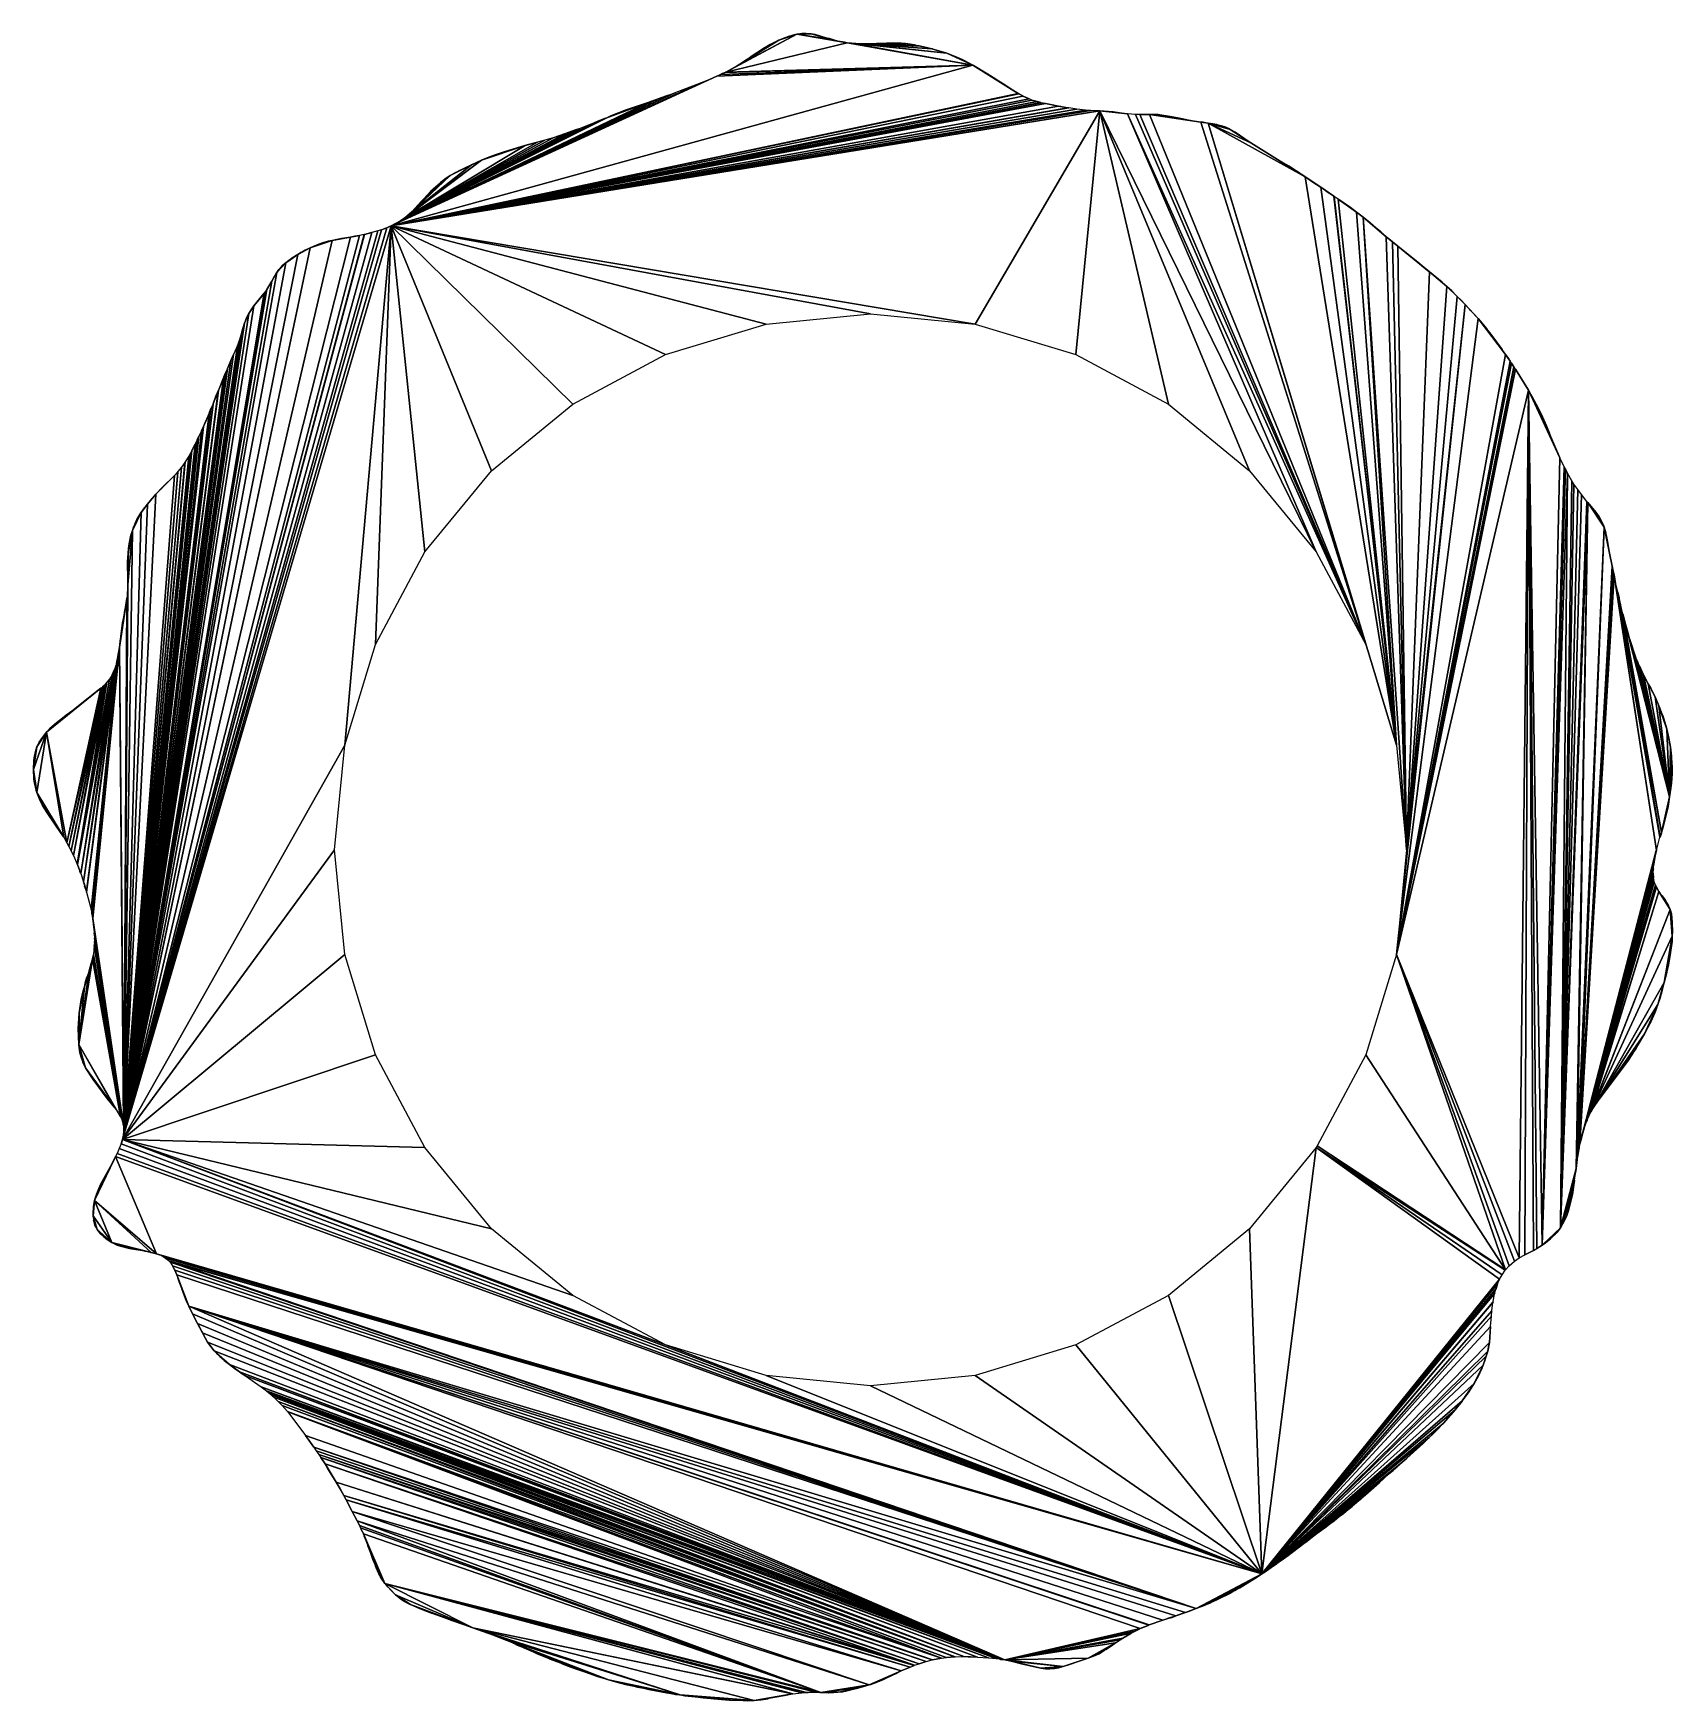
# Model space of a CAD drawing. Extents: x -97 to 93, y -98 to 94.
import ezdxf

# ---------------------------------------------------------------- set-up
doc = ezdxf.new("R2010")
doc.units = 0

msp = doc.modelspace()

# ---------------------------------------------------------------- linework, layer by layer
for points in [[(-8.52, 94.35, 78), (-15.77, 90.5, 78), (-16.75, 89.97, 78)], [(-2.71, 93.35, 78), (-8.52, 94.35, 78), (-16.75, 89.97, 78)], [(11.84, 90.77, 78), (-2.71, 93.35, 78), (-16.75, 89.97, 78)], [(-8.52, 94.35, 78), (-15.56, 90.62, 78), (-15.77, 90.5, 78)], [(-8.52, 94.35, 78), (-10.6, 93.65, 78), (-15.56, 90.62, 78)], [(-10.6, 93.65, 78), (-15.14, 90.88, 78), (-15.56, 90.62, 78)], [(-10.6, 93.65, 78), (-14.18, 91.5, 78), (-15.14, 90.88, 78)], [(-10.6, 93.65, 78), (-12.19, 92.82, 78), (-14.18, 91.5, 78)], [(-12.19, 92.82, 78), (-13.15, 92.18, 78), (-14.18, 91.5, 78)], [(-12.19, 92.82, 78), (-12.28, 92.76, 78), (-13.15, 92.18, 78)], [(-12.28, 92.76, 78), (-12.66, 92.51, 78), (-13.15, 92.18, 78)], [(-10.6, 93.65, 78), (-11.09, 93.43, 78), (-12.19, 92.82, 78)], [(-11.09, 93.43, 78), (-11.62, 93.16, 78), (-12.19, 92.82, 78)], [(-8.52, 94.35, 78), (-9.5, 94.08, 78), (-10.6, 93.65, 78)], [(-9.5, 94.08, 78), (-9.58, 94.05, 78), (-10.6, 93.65, 78)], [(-9.58, 94.05, 78), (-10.05, 93.89, 78), (-10.6, 93.65, 78)], [(-10.05, 93.89, 78), (-10.58, 93.67, 78), (-10.6, 93.65, 78)], [(-9.5, 94.08, 78), (-9.53, 94.07, 78), (-9.58, 94.05, 78)], [(-8.52, 94.35, 78), (-9.01, 94.23, 78), (-9.5, 94.08, 78)], [(-7.63, 94.43, 78), (-8.47, 94.36, 78), (-8.52, 94.35, 78)], [(-6.88, 94.38, 78), (-7.63, 94.43, 78), (-8.52, 94.35, 78)], [(-4.31, 93.69, 78), (-6.88, 94.38, 78), (-8.52, 94.35, 78)], [(-8.47, 94.36, 78), (-8.49, 94.35, 78), (-8.52, 94.35, 78)], [(-3.79, 93.55, 78), (-4.31, 93.69, 78), (-8.52, 94.35, 78)], [(-2.71, 93.35, 78), (-3.79, 93.55, 78), (-8.52, 94.35, 78)], [(-7.63, 94.43, 78), (-7.97, 94.42, 78), (-8.47, 94.36, 78)], [(-6.97, 94.4, 78), (-7.44, 94.44, 78), (-7.63, 94.43, 78)], [(-6.88, 94.38, 78), (-6.97, 94.4, 78), (-7.63, 94.43, 78)], [(-6.88, 94.38, 78), (-6.92, 94.4, 78), (-6.97, 94.4, 78)], [(-5.92, 94.16, 78), (-6.4, 94.29, 78), (-6.88, 94.38, 78)], [(-5.45, 94, 78), (-5.92, 94.16, 78), (-6.88, 94.38, 78)], [(-5.36, 93.98, 78), (-5.45, 94, 78), (-6.88, 94.38, 78)], [(-4.31, 93.69, 78), (-5.36, 93.98, 78), (-6.88, 94.38, 78)], [(-4.82, 93.84, 78), (-4.84, 93.85, 78), (-5.36, 93.98, 78)], [(-4.31, 93.69, 78), (-4.82, 93.84, 78), (-5.36, 93.98, 78)], [(-4.31, 93.69, 78), (-4.77, 93.83, 78), (-4.82, 93.84, 78)], [(-3.27, 93.46, 78), (-3.3, 93.46, 78), (-3.79, 93.55, 78)], [(-3.03, 93.42, 78), (-3.27, 93.46, 78), (-3.79, 93.55, 78)], [(-2.71, 93.35, 78), (-3.03, 93.42, 78), (-3.79, 93.55, 78)], [(-2.2, 93.29, 78), (-2.4, 93.32, 78), (-2.71, 93.35, 78)], [(11.84, 90.77, 78), (-2.2, 93.29, 78), (-2.71, 93.35, 78)], [(8.82, 92.14, 78), (-1.7, 93.25, 78), (-2.2, 93.29, 78)], [(11.84, 90.77, 78), (8.82, 92.14, 78), (-2.2, 93.29, 78)], [(-1.18, 93.22, 78), (-1.2, 93.22, 78), (-1.7, 93.25, 78)], [(7.08, 92.66, 78), (-1.18, 93.22, 78), (-1.7, 93.25, 78)], [(8.82, 92.14, 78), (7.08, 92.66, 78), (-1.7, 93.25, 78)], [(-0.62, 93.21, 78), (-1.09, 93.22, 78), (-1.18, 93.22, 78)], [(5.76, 92.96, 78), (-0.62, 93.21, 78), (-1.18, 93.22, 78)], [(7.08, 92.66, 78), (5.76, 92.96, 78), (-1.18, 93.22, 78)], [(4.01, 93.25, 78), (0.38, 93.23, 78), (-0.62, 93.21, 78)], [(5.32, 93.04, 78), (4.01, 93.25, 78), (-0.62, 93.21, 78)], [(0.38, 93.23, 78), (0.18, 93.23, 78), (-0.62, 93.21, 78)], [(5.76, 92.96, 78), (5.32, 93.04, 78), (-0.62, 93.21, 78)], [(1.83, 93.3, 78), (0.69, 93.25, 78), (0.38, 93.23, 78)], [(4.01, 93.25, 78), (1.83, 93.3, 78), (0.38, 93.23, 78)], [(2.01, 93.31, 78), (1.95, 93.31, 78), (1.83, 93.3, 78)], [(3.42, 93.3, 78), (2.01, 93.31, 78), (1.83, 93.3, 78)], [(4.01, 93.25, 78), (3.42, 93.3, 78), (1.83, 93.3, 78)], [(2.99, 93.32, 78), (2.95, 93.32, 78), (2.01, 93.31, 78)], [(3.42, 93.3, 78), (2.99, 93.32, 78), (2.01, 93.31, 78)], [(4.01, 93.25, 78), (3.52, 93.3, 78), (3.42, 93.3, 78)], [(4.32, 93.22, 78), (4.04, 93.25, 78), (4.01, 93.25, 78)], [(5.08, 93.1, 78), (4.32, 93.22, 78), (4.01, 93.25, 78)], [(5.32, 93.04, 78), (5.08, 93.1, 78), (4.01, 93.25, 78)], [(5.76, 92.96, 78), (5.6, 93, 78), (5.32, 93.04, 78)], [(6.45, 92.82, 78), (6.12, 92.89, 78), (5.76, 92.96, 78)], [(7.08, 92.66, 78), (6.45, 92.82, 78), (5.76, 92.96, 78)], [(7.21, 92.63, 78), (7.17, 92.64, 78), (7.08, 92.66, 78)], [(8.65, 92.2, 78), (7.21, 92.63, 78), (7.08, 92.66, 78)], [(8.82, 92.14, 78), (8.65, 92.2, 78), (7.08, 92.66, 78)], [(11.84, 90.77, 78), (-17.8, 89.48, 78), (-55.46, 72.18, 78)], [(17.08, 87.47, 78), (11.84, 90.77, 78), (-55.46, 72.18, 78)], [(11.84, 90.77, 78), (-17.34, 89.69, 78), (-17.8, 89.48, 78)], [(11.84, 90.77, 78), (-16.84, 89.93, 78), (-17.34, 89.69, 78)], [(11.84, 90.77, 78), (-16.75, 89.97, 78), (-16.84, 89.93, 78)], [(-14.18, 91.5, 78), (-14.25, 91.46, 78), (-15.14, 90.88, 78)], [(-14.18, 91.5, 78), (-14.23, 91.47, 78), (-14.25, 91.46, 78)], [(-13.15, 92.18, 78), (-13.69, 91.83, 78), (-14.18, 91.5, 78)], [(8.82, 92.14, 78), (8.69, 92.18, 78), (8.65, 92.2, 78)], [(10.3, 91.54, 78), (9.78, 91.76, 78), (8.82, 92.14, 78)], [(10.58, 91.4, 78), (10.3, 91.54, 78), (8.82, 92.14, 78)], [(11.84, 90.77, 78), (10.58, 91.4, 78), (8.82, 92.14, 78)], [(11.84, 90.77, 78), (10.81, 91.3, 78), (10.58, 91.4, 78)], [(11.88, 90.74, 78), (11.86, 90.76, 78), (11.84, 90.77, 78)], [(13.55, 89.73, 78), (11.88, 90.74, 78), (11.84, 90.77, 78)], [(14.49, 89.14, 78), (13.55, 89.73, 78), (11.84, 90.77, 78)], [(14.51, 89.12, 78), (14.49, 89.14, 78), (11.84, 90.77, 78)], [(16.09, 88.1, 78), (14.51, 89.12, 78), (11.84, 90.77, 78)], [(16.13, 88.07, 78), (16.09, 88.1, 78), (11.84, 90.77, 78)], [(16.56, 87.79, 78), (16.13, 88.07, 78), (11.84, 90.77, 78)], [(17.08, 87.47, 78), (16.56, 87.79, 78), (11.84, 90.77, 78)], [(-17.8, 89.48, 78), (-18.22, 89.3, 78), (-55.46, 72.18, 78)], [(-18.22, 89.3, 78), (-18.9, 89, 78), (-55.46, 72.18, 78)], [(-18.9, 89, 78), (-20.12, 88.52, 78), (-55.46, 72.18, 78)], [(-18.9, 89, 78), (-19.98, 88.58, 78), (-20.12, 88.52, 78)], [(-17.34, 89.69, 78), (-17.46, 89.64, 78), (-17.8, 89.48, 78)], [(-16.84, 89.93, 78), (-17.13, 89.8, 78), (-17.34, 89.69, 78)], [(-16.75, 89.97, 78), (-16.79, 89.95, 78), (-16.84, 89.93, 78)], [(14.49, 89.14, 78), (13.57, 89.72, 78), (13.55, 89.73, 78)], [(16.09, 88.1, 78), (15.52, 88.48, 78), (14.51, 89.12, 78)], [(-20.12, 88.52, 78), (-22.55, 87.58, 78), (-55.46, 72.18, 78)], [(-22.55, 87.58, 78), (-23.1, 87.37, 78), (-55.46, 72.18, 78)], [(17.13, 87.44, 78), (17.08, 87.47, 78), (-55.46, 72.18, 78)], [(17.61, 87.17, 78), (17.13, 87.44, 78), (-55.46, 72.18, 78)], [(-23.1, 87.37, 78), (-24.56, 86.85, 78), (-55.46, 72.18, 78)], [(18.33, 86.85, 78), (17.61, 87.17, 78), (-55.46, 72.18, 78)], [(-24.56, 86.85, 78), (-25.75, 86.45, 78), (-55.46, 72.18, 78)], [(18.65, 86.73, 78), (18.33, 86.85, 78), (-55.46, 72.18, 78)], [(-24.56, 86.85, 78), (-25.19, 86.64, 78), (-25.75, 86.45, 78)], [(-24.56, 86.85, 78), (-24.76, 86.79, 78), (-25.19, 86.64, 78)], [(-23.1, 87.37, 78), (-23.62, 87.2, 78), (-24.56, 86.85, 78)], [(-23.62, 87.2, 78), (-24.12, 87.02, 78), (-24.56, 86.85, 78)], [(-22.55, 87.58, 78), (-22.58, 87.57, 78), (-23.1, 87.37, 78)], [(17.08, 87.47, 78), (16.91, 87.59, 78), (16.56, 87.79, 78)], [(17.91, 87.04, 78), (17.85, 87.07, 78), (17.61, 87.17, 78)], [(18.33, 86.85, 78), (17.91, 87.04, 78), (17.61, 87.17, 78)], [(19.25, 86.56, 78), (18.65, 86.73, 78), (-55.46, 72.18, 78)], [(19.69, 86.43, 78), (19.25, 86.56, 78), (-55.46, 72.18, 78)], [(-25.75, 86.45, 78), (-54.95, 72.43, 78), (-55.46, 72.18, 78)], [(19.72, 86.42, 78), (19.69, 86.43, 78), (-55.46, 72.18, 78)], [(20.22, 86.31, 78), (19.72, 86.42, 78), (-55.46, 72.18, 78)], [(21.74, 86.03, 78), (20.22, 86.31, 78), (-55.46, 72.18, 78)], [(22.81, 85.83, 78), (21.74, 86.03, 78), (-55.46, 72.18, 78)], [(22.91, 85.81, 78), (22.81, 85.83, 78), (-55.46, 72.18, 78)], [(23.87, 85.67, 78), (22.91, 85.81, 78), (-55.46, 72.18, 78)], [(24.87, 85.55, 78), (23.87, 85.67, 78), (-55.46, 72.18, 78)], [(25.41, 85.51, 78), (24.87, 85.55, 78), (-55.46, 72.18, 78)], [(25.43, 85.51, 78), (25.41, 85.51, 78), (-55.46, 72.18, 78)], [(26.46, 85.47, 78), (25.43, 85.51, 78), (-55.46, 72.18, 78)], [(26.52, 85.46, 78), (26.46, 85.47, 78), (-55.46, 72.18, 78)], [(26.52, 85.46, 78), (-55.46, 72.18, 78), (12.1, 60.81, 78)], [(-25.75, 86.45, 78), (-30.53, 84.68, 78), (-54.95, 72.43, 78)], [(-25.75, 86.45, 78), (-28.26, 85.59, 78), (-30.53, 84.68, 78)], [(-28.26, 85.59, 78), (-29.86, 84.97, 78), (-30.53, 84.68, 78)], [(-29.86, 84.97, 78), (-30.13, 84.86, 78), (-30.53, 84.68, 78)], [(-25.19, 86.64, 78), (-25.35, 86.59, 78), (-25.75, 86.45, 78)], [(-25.35, 86.59, 78), (-25.41, 86.57, 78), (-25.75, 86.45, 78)], [(26.52, 85.46, 78), (12.1, 60.81, 78), (23.73, 57.28, 78)], [(19.25, 86.56, 78), (19.2, 86.57, 78), (18.65, 86.73, 78)], [(19.69, 86.43, 78), (19.27, 86.55, 78), (19.25, 86.56, 78)], [(21.74, 86.03, 78), (20.98, 86.18, 78), (20.22, 86.31, 78)], [(22.36, 85.92, 78), (22.02, 85.98, 78), (21.74, 86.03, 78)], [(22.81, 85.83, 78), (22.36, 85.92, 78), (21.74, 86.03, 78)], [(26.52, 85.46, 78), (23.73, 57.28, 78), (34.45, 51.55, 78)], [(25.41, 85.51, 78), (25.41, 85.51, 78), (24.87, 85.55, 78)], [(26.52, 85.46, 78), (26.48, 85.47, 78), (26.46, 85.47, 78)], [(27.48, 85.41, 78), (27, 85.45, 78), (26.52, 85.46, 78)], [(27.52, 85.4, 78), (27.48, 85.41, 78), (26.52, 85.46, 78)], [(28, 85.35, 78), (27.52, 85.4, 78), (26.52, 85.46, 78)], [(28.52, 85.28, 78), (28, 85.35, 78), (26.52, 85.46, 78)], [(29.04, 85.21, 78), (28.52, 85.28, 78), (26.52, 85.46, 78)], [(29.73, 85.13, 78), (29.04, 85.21, 78), (26.52, 85.46, 78)], [(26.52, 85.46, 78), (34.45, 51.55, 78), (43.84, 43.84, 78)], [(26.52, 85.46, 78), (43.84, 43.84, 78), (51.55, 34.45, 78)], [(29.73, 85.13, 78), (26.52, 85.46, 78), (51.55, 34.45, 78)], [(28.52, 85.28, 78), (28.04, 85.35, 78), (28, 85.35, 78)], [(29.04, 85.21, 78), (28.57, 85.28, 78), (28.52, 85.28, 78)], [(29.73, 85.13, 78), (51.55, 34.45, 78), (57.28, 23.73, 78)], [(30.65, 85.07, 78), (29.73, 85.13, 78), (57.28, 23.73, 78)], [(31.13, 85.04, 78), (30.65, 85.07, 78), (57.28, 23.73, 78)], [(31.65, 85.04, 78), (31.61, 85.05, 78), (31.13, 85.04, 78)], [(32.26, 85.04, 78), (31.65, 85.04, 78), (31.13, 85.04, 78)], [(32.26, 85.04, 78), (31.13, 85.04, 78), (57.28, 23.73, 78)], [(31.7, 85.05, 78), (31.68, 85.05, 78), (31.65, 85.04, 78)], [(32.26, 85.04, 78), (31.7, 85.05, 78), (31.65, 85.04, 78)], [(32.26, 85.04, 78), (31.79, 85.05, 78), (31.7, 85.05, 78)], [(33.22, 85.04, 78), (32.74, 85.05, 78), (32.26, 85.04, 78)], [(34.87, 84.77, 78), (33.22, 85.04, 78), (32.26, 85.04, 78)], [(36.75, 84.41, 78), (34.87, 84.77, 78), (32.26, 85.04, 78)], [(37.44, 84.3, 78), (36.75, 84.41, 78), (32.26, 85.04, 78)], [(38.2, 84.18, 78), (37.44, 84.3, 78), (32.26, 85.04, 78)], [(38.2, 84.18, 78), (32.26, 85.04, 78), (57.28, 23.73, 78)], [(34.31, 84.88, 78), (33.26, 85.04, 78), (33.22, 85.04, 78)], [(34.87, 84.77, 78), (34.31, 84.88, 78), (33.22, 85.04, 78)], [(34.87, 84.77, 78), (34.78, 84.79, 78), (34.31, 84.88, 78)], [(-30.53, 84.68, 78), (-31.54, 84.27, 78), (-54.95, 72.43, 78)], [(-31.54, 84.27, 78), (-31.97, 84.09, 78), (-54.95, 72.43, 78)], [(-31.97, 84.09, 78), (-33.6, 83.45, 78), (-54.95, 72.43, 78)], [(-33.6, 83.45, 78), (-34.12, 83.27, 78), (-54.95, 72.43, 78)], [(-34.12, 83.27, 78), (-35.28, 82.86, 78), (-54.95, 72.43, 78)], [(-33.6, 83.45, 78), (-34.01, 83.31, 78), (-34.12, 83.27, 78)], [(-30.53, 84.68, 78), (-30.8, 84.58, 78), (-31.54, 84.27, 78)], [(-30.8, 84.58, 78), (-30.86, 84.56, 78), (-31.54, 84.27, 78)], [(35.87, 84.58, 78), (35.83, 84.59, 78), (34.87, 84.77, 78)], [(36.75, 84.41, 78), (35.87, 84.58, 78), (34.87, 84.77, 78)], [(36.75, 84.41, 78), (35.94, 84.57, 78), (35.87, 84.58, 78)], [(38.2, 84.18, 78), (37.94, 84.22, 78), (37.44, 84.3, 78)], [(38.79, 84.09, 78), (38.48, 84.15, 78), (38.2, 84.18, 78)], [(39.04, 84.05, 78), (38.79, 84.09, 78), (38.2, 84.18, 78)], [(39.04, 84.05, 78), (38.2, 84.18, 78), (57.28, 23.73, 78)], [(39.58, 83.98, 78), (39.53, 83.99, 78), (39.04, 84.05, 78)], [(40.24, 83.83, 78), (39.58, 83.98, 78), (39.04, 84.05, 78)], [(39.04, 84.05, 78), (57.28, 23.73, 78), (60.81, 12.1, 78)], [(41.6, 83.33, 78), (40.24, 83.83, 78), (39.04, 84.05, 78)], [(43.96, 81.79, 78), (41.6, 83.33, 78), (39.04, 84.05, 78)], [(50.27, 77.85, 78), (43.96, 81.79, 78), (39.04, 84.05, 78)], [(50.27, 77.85, 78), (39.04, 84.05, 78), (60.81, 12.1, 78)], [(40.24, 83.83, 78), (40.05, 83.88, 78), (39.58, 83.98, 78)], [(41.09, 83.57, 78), (40.57, 83.75, 78), (40.24, 83.83, 78)], [(41.6, 83.33, 78), (41.09, 83.57, 78), (40.24, 83.83, 78)], [(41.6, 83.33, 78), (41.41, 83.42, 78), (41.09, 83.57, 78)], [(42.66, 82.67, 78), (42.15, 83, 78), (41.6, 83.33, 78)], [(43.18, 82.31, 78), (42.66, 82.67, 78), (41.6, 83.33, 78)], [(43.96, 81.79, 78), (43.18, 82.31, 78), (41.6, 83.33, 78)], [(-35.28, 82.86, 78), (-54.41, 72.73, 78), (-54.95, 72.43, 78)], [(-35.28, 82.86, 78), (-36.72, 82.37, 78), (-54.41, 72.73, 78)], [(-36.72, 82.37, 78), (-54.4, 72.74, 78), (-54.41, 72.73, 78)], [(-36.72, 82.37, 78), (-37.7, 82.07, 78), (-54.4, 72.74, 78)], [(-37.7, 82.07, 78), (-53.99, 73.02, 78), (-54.4, 72.74, 78)], [(-37.7, 82.07, 78), (-38.55, 81.84, 78), (-53.99, 73.02, 78)], [(-38.55, 81.84, 78), (-53.89, 73.09, 78), (-53.99, 73.02, 78)], [(-38.55, 81.84, 78), (-39.97, 81.46, 78), (-53.89, 73.09, 78)], [(-39.97, 81.46, 78), (-45.02, 79.76, 78), (-53.89, 73.09, 78)], [(-39.97, 81.46, 78), (-40.38, 81.34, 78), (-45.02, 79.76, 78)], [(-40.38, 81.34, 78), (-42.49, 80.71, 78), (-45.02, 79.76, 78)], [(-40.38, 81.34, 78), (-42.24, 80.79, 78), (-42.49, 80.71, 78)], [(-38.55, 81.84, 78), (-39.72, 81.53, 78), (-39.97, 81.46, 78)], [(-35.28, 82.86, 78), (-35.29, 82.85, 78), (-36.72, 82.37, 78)], [(47.37, 79.67, 78), (47.31, 79.71, 78), (43.96, 81.79, 78)], [(50.27, 77.85, 78), (47.37, 79.67, 78), (43.96, 81.79, 78)], [(-45.02, 79.76, 78), (-53.63, 73.31, 78), (-53.89, 73.09, 78)], [(-45.02, 79.76, 78), (-53.09, 73.8, 78), (-53.63, 73.31, 78)], [(-45.02, 79.76, 78), (-46.15, 79.24, 78), (-53.09, 73.8, 78)], [(-46.15, 79.24, 78), (-48.63, 77.98, 78), (-53.09, 73.8, 78)], [(-46.15, 79.24, 78), (-46.32, 79.17, 78), (-48.63, 77.98, 78)], [(-46.32, 79.17, 78), (-47.44, 78.63, 78), (-48.63, 77.98, 78)], [(-46.32, 79.17, 78), (-46.83, 78.93, 78), (-47.44, 78.63, 78)], [(-45.02, 79.76, 78), (-45.99, 79.32, 78), (-46.15, 79.24, 78)], [(-45.99, 79.32, 78), (-46.09, 79.27, 78), (-46.15, 79.24, 78)], [(-42.49, 80.71, 78), (-43.45, 80.4, 78), (-45.02, 79.76, 78)], [(-43.45, 80.4, 78), (-44.35, 80.04, 78), (-45.02, 79.76, 78)], [(49.03, 78.66, 78), (48.4, 79.06, 78), (47.37, 79.67, 78)], [(49.8, 78.16, 78), (49.03, 78.66, 78), (47.37, 79.67, 78)], [(50.27, 77.85, 78), (49.8, 78.16, 78), (47.37, 79.67, 78)], [(-48.63, 77.98, 78), (-52.36, 74.56, 78), (-53.09, 73.8, 78)], [(-48.63, 77.98, 78), (-51.05, 75.97, 78), (-52.36, 74.56, 78)], [(-48.63, 77.98, 78), (-49.49, 77.38, 78), (-51.05, 75.97, 78)], [(-49.49, 77.38, 78), (-50.6, 76.43, 78), (-51.05, 75.97, 78)], [(-49.49, 77.38, 78), (-49.76, 77.18, 78), (-50.6, 76.43, 78)], [(-48.63, 77.98, 78), (-48.67, 77.95, 78), (-49.49, 77.38, 78)], [(-48.67, 77.95, 78), (-49.2, 77.61, 78), (-49.49, 77.38, 78)], [(-47.44, 78.63, 78), (-47.49, 78.61, 78), (-48.63, 77.98, 78)], [(-47.49, 78.61, 78), (-48, 78.34, 78), (-48.63, 77.98, 78)], [(-48, 78.34, 78), (-48.19, 78.24, 78), (-48.63, 77.98, 78)], [(49.57, 78.31, 78), (49.31, 78.49, 78), (49.03, 78.66, 78)], [(49.8, 78.16, 78), (49.57, 78.31, 78), (49.03, 78.66, 78)], [(50.27, 77.85, 78), (49.87, 78.12, 78), (49.8, 78.16, 78)], [(51.51, 77.01, 78), (50.45, 77.74, 78), (50.27, 77.85, 78)], [(51.94, 76.72, 78), (51.51, 77.01, 78), (50.27, 77.85, 78)], [(52.06, 76.63, 78), (51.94, 76.72, 78), (50.27, 77.85, 78)], [(52.06, 76.63, 78), (50.27, 77.85, 78), (60.81, 12.1, 78)], [(-51.05, 75.97, 78), (-51.91, 75.05, 78), (-52.36, 74.56, 78)], [(-51.05, 75.97, 78), (-51.57, 75.42, 78), (-51.91, 75.05, 78)], [(-51.57, 75.42, 78), (-51.81, 75.18, 78), (-51.91, 75.05, 78)], [(-51.05, 75.97, 78), (-51.45, 75.57, 78), (-51.57, 75.42, 78)], [(-50.6, 76.43, 78), (-50.91, 76.13, 78), (-51.05, 75.97, 78)], [(53.05, 75.97, 78), (52.26, 76.5, 78), (52.06, 76.63, 78)], [(53.58, 75.61, 78), (53.05, 75.97, 78), (52.06, 76.63, 78)], [(53.58, 75.61, 78), (52.06, 76.63, 78), (60.81, 12.1, 78)], [(53.62, 75.58, 78), (53.58, 75.61, 78), (60.81, 12.1, 78)], [(54.09, 75.26, 78), (53.62, 75.58, 78), (60.81, 12.1, 78)], [(55.49, 74.28, 78), (54.15, 75.22, 78), (54.09, 75.26, 78)], [(56.2, 73.75, 78), (55.49, 74.28, 78), (54.09, 75.26, 78)], [(56.2, 73.75, 78), (54.09, 75.26, 78), (60.81, 12.1, 78)], [(-51.91, 75.05, 78), (-51.94, 75.03, 78), (-52.36, 74.56, 78)], [(56.67, 73.41, 78), (56.44, 73.58, 78), (56.2, 73.75, 78)], [(56.97, 73.16, 78), (56.67, 73.41, 78), (56.2, 73.75, 78)], [(56.97, 73.16, 78), (56.2, 73.75, 78), (60.81, 12.1, 78)], [(-55.46, 72.18, 78), (-55.98, 71.95, 78), (-86.53, -33.5, 78)], [(-55.46, 72.18, 78), (-86.53, -33.5, 78), (-60.81, 12.1, 78)], [(-55.98, 71.95, 78), (-56.59, 71.73, 78), (-86.53, -33.5, 78)], [(-56.59, 71.73, 78), (-57.02, 71.58, 78), (-86.53, -33.5, 78)], [(-57.02, 71.58, 78), (-57.71, 71.41, 78), (-86.53, -33.5, 78)], [(-57.71, 71.41, 78), (-58.54, 71.18, 78), (-86.53, -33.5, 78)], [(-55.46, 72.18, 78), (-60.81, 12.1, 78), (-57.28, 23.73, 78)], [(-57.71, 71.41, 78), (-57.75, 71.4, 78), (-58.54, 71.18, 78)], [(-55.46, 72.18, 78), (-57.28, 23.73, 78), (-51.55, 34.45, 78)], [(-55.98, 71.95, 78), (-56.06, 71.92, 78), (-56.59, 71.73, 78)], [(-55.46, 72.18, 78), (-55.74, 72.06, 78), (-55.98, 71.95, 78)], [(-55.46, 72.18, 78), (-51.55, 34.45, 78), (-43.84, 43.84, 78)], [(-55.46, 72.18, 78), (-43.84, 43.84, 78), (-34.45, 51.55, 78)], [(-55.46, 72.18, 78), (-34.45, 51.55, 78), (-23.73, 57.28, 78)], [(-55.46, 72.18, 78), (-23.73, 57.28, 78), (-12.1, 60.81, 78)], [(-55.46, 72.18, 78), (-12.1, 60.81, 78), (0, 62, 78)], [(-55.46, 72.18, 78), (0, 62, 78), (12.1, 60.81, 78)], [(-54.41, 72.73, 78), (-54.74, 72.56, 78), (-54.95, 72.43, 78)], [(57.78, 72.51, 78), (57.23, 72.96, 78), (56.97, 73.16, 78)], [(58.44, 71.94, 78), (57.78, 72.51, 78), (56.97, 73.16, 78)], [(56.97, 73.16, 78), (60.81, 12.1, 78), (62, 0, 78)], [(59.65, 70.91, 78), (58.44, 71.94, 78), (56.97, 73.16, 78)], [(59.65, 70.91, 78), (56.97, 73.16, 78), (62, 0, 78)], [(58.44, 71.94, 78), (57.83, 72.47, 78), (57.78, 72.51, 78)], [(59.05, 71.44, 78), (58.97, 71.51, 78), (58.44, 71.94, 78)], [(59.65, 70.91, 78), (59.05, 71.44, 78), (58.44, 71.94, 78)], [(-58.54, 71.18, 78), (-58.59, 71.17, 78), (-86.53, -33.5, 78)], [(-58.59, 71.17, 78), (-59.11, 71.07, 78), (-86.53, -33.5, 78)], [(-59.11, 71.07, 78), (-60.16, 70.88, 78), (-86.53, -33.5, 78)], [(-60.16, 70.88, 78), (-62.29, 70.48, 78), (-86.53, -33.5, 78)], [(-62.29, 70.48, 78), (-86.42, -33, 78), (-86.53, -33.5, 78)], [(-62.29, 70.48, 78), (-64.85, 69.64, 78), (-86.42, -33, 78)], [(-64.85, 69.64, 78), (-66.24, 68.87, 78), (-86.42, -32.98, 78)], [(-64.85, 69.64, 78), (-86.42, -32.98, 78), (-86.42, -33, 78)], [(-64.85, 69.64, 78), (-65.4, 69.35, 78), (-66.24, 68.87, 78)], [(-64.85, 69.64, 78), (-65.37, 69.36, 78), (-65.4, 69.35, 78)], [(-62.29, 70.48, 78), (-63.24, 70.26, 78), (-64.85, 69.64, 78)], [(-63.24, 70.26, 78), (-63.29, 70.25, 78), (-64.85, 69.64, 78)], [(-63.29, 70.25, 78), (-63.81, 70.07, 78), (-64.85, 69.64, 78)], [(-62.29, 70.48, 78), (-62.76, 70.39, 78), (-63.24, 70.26, 78)], [(-60.16, 70.88, 78), (-61.2, 70.7, 78), (-62.29, 70.48, 78)], [(-61.2, 70.7, 78), (-61.24, 70.69, 78), (-62.29, 70.48, 78)], [(-61.24, 70.69, 78), (-62.24, 70.49, 78), (-62.29, 70.48, 78)], [(-60.16, 70.88, 78), (-60.68, 70.8, 78), (-61.2, 70.7, 78)], [(-59.11, 71.07, 78), (-59.68, 70.97, 78), (-60.16, 70.88, 78)], [(-59.11, 71.07, 78), (-59.66, 70.97, 78), (-59.68, 70.97, 78)], [(60.37, 70.32, 78), (59.96, 70.67, 78), (59.65, 70.91, 78)], [(60.37, 70.32, 78), (59.65, 70.91, 78), (62, 0, 78)], [(60.99, 69.81, 78), (60.95, 69.85, 78), (60.37, 70.32, 78)], [(60.99, 69.81, 78), (60.37, 70.32, 78), (62, 0, 78)], [(63.58, 67.74, 78), (63.54, 67.78, 78), (60.99, 69.81, 78)], [(64.56, 66.91, 78), (63.58, 67.74, 78), (60.99, 69.81, 78)], [(64.64, 66.85, 78), (64.56, 66.91, 78), (60.99, 69.81, 78)], [(64.64, 66.85, 78), (60.99, 69.81, 78), (62, 0, 78)], [(-66.24, 68.87, 78), (-67.66, 67.9, 78), (-86.42, -32.98, 78)], [(-67.66, 67.9, 78), (-68.7, 66.76, 78), (-86.42, -32.98, 78)], [(-67.66, 67.9, 78), (-68.02, 67.57, 78), (-68.7, 66.76, 78)], [(-68.02, 67.57, 78), (-68.44, 67.11, 78), (-68.7, 66.76, 78)], [(-67.66, 67.9, 78), (-67.98, 67.61, 78), (-68.02, 67.57, 78)], [(-66.24, 68.87, 78), (-66.98, 68.41, 78), (-67.66, 67.9, 78)], [(-66.98, 68.41, 78), (-67.46, 68.06, 78), (-67.66, 67.9, 78)], [(-66.24, 68.87, 78), (-66.94, 68.44, 78), (-66.98, 68.41, 78)], [(-65.4, 69.35, 78), (-65.9, 69.09, 78), (-66.24, 68.87, 78)], [(-65.9, 69.09, 78), (-66.18, 68.92, 78), (-66.24, 68.87, 78)], [(64.56, 66.91, 78), (63.77, 67.59, 78), (63.58, 67.74, 78)], [(-68.7, 66.76, 78), (-69.27, 65.79, 78), (-86.42, -32.98, 78)], [(-69.27, 65.79, 78), (-69.85, 64.8, 78), (-86.42, -32.98, 78)], [(-69.27, 65.79, 78), (-69.35, 65.65, 78), (-69.85, 64.8, 78)], [(-68.7, 66.76, 78), (-68.76, 66.66, 78), (-69.27, 65.79, 78)], [(-68.76, 66.66, 78), (-69.06, 66.19, 78), (-69.27, 65.79, 78)], [(-68.7, 66.76, 78), (-68.73, 66.7, 78), (-68.76, 66.66, 78)], [(-68.44, 67.11, 78), (-68.51, 67.03, 78), (-68.7, 66.76, 78)], [(66.67, 65.14, 78), (64.64, 66.85, 78), (62, 0, 78)], [(64.64, 66.85, 78), (64.58, 66.89, 78), (64.56, 66.91, 78)], [(65.35, 66.27, 78), (65.2, 66.4, 78), (64.64, 66.85, 78)], [(66.1, 65.65, 78), (65.35, 66.27, 78), (64.64, 66.85, 78)], [(66.12, 65.63, 78), (66.1, 65.65, 78), (64.64, 66.85, 78)], [(66.67, 65.14, 78), (66.12, 65.63, 78), (64.64, 66.85, 78)], [(66.12, 65.63, 78), (66.11, 65.64, 78), (66.1, 65.65, 78)], [(-69.85, 64.8, 78), (-69.98, 64.6, 78), (-86.42, -32.98, 78)], [(-69.98, 64.6, 78), (-70.15, 64.38, 78), (-86.42, -32.98, 78)], [(-70.15, 64.38, 78), (-71.33, 62.94, 78), (-86.42, -32.98, 78)], [(-70.15, 64.38, 78), (-70.36, 64.12, 78), (-71.33, 62.94, 78)], [(-70.36, 64.12, 78), (-71.17, 63.15, 78), (-71.33, 62.94, 78)], [(67.86, 63.99, 78), (66.67, 65.14, 78), (62, 0, 78)], [(68.76, 63.06, 78), (67.86, 63.99, 78), (62, 0, 78)], [(67.74, 64.12, 78), (67.21, 64.64, 78), (66.67, 65.14, 78)], [(67.86, 63.99, 78), (67.74, 64.12, 78), (66.67, 65.14, 78)], [(68.76, 63.06, 78), (68.26, 63.6, 78), (67.86, 63.99, 78)], [(-71.33, 62.94, 78), (-71.94, 62.05, 78), (-86.42, -32.98, 78)], [(-71.94, 62.05, 78), (-72.44, 60.91, 78), (-86.42, -32.98, 78)], [(-71.94, 62.05, 78), (-71.97, 62, 78), (-72.44, 60.91, 78)], [(-71.97, 62, 78), (-72.24, 61.48, 78), (-72.44, 60.91, 78)], [(-71.33, 62.94, 78), (-71.5, 62.7, 78), (-71.94, 62.05, 78)], [(-71.5, 62.7, 78), (-71.68, 62.47, 78), (-71.94, 62.05, 78)], [(68.76, 63.06, 78), (62, 0, 78), (60.81, -12.1, 78)], [(70.27, 61.44, 78), (68.76, 63.06, 78), (60.81, -12.1, 78)], [(69.28, 62.53, 78), (68.89, 62.94, 78), (68.76, 63.06, 78)], [(69.4, 62.4, 78), (69.28, 62.53, 78), (68.76, 63.06, 78)], [(70.27, 61.44, 78), (69.4, 62.4, 78), (68.76, 63.06, 78)], [(70.27, 61.44, 78), (69.6, 62.18, 78), (69.4, 62.4, 78)], [(-72.44, 60.91, 78), (-72.74, 59.91, 78), (-86.42, -32.98, 78)], [(-72.74, 59.91, 78), (-73.04, 58.89, 78), (-86.42, -32.98, 78)], [(-72.44, 60.91, 78), (-72.6, 60.43, 78), (-72.74, 59.91, 78)], [(73.43, 57.3, 78), (70.27, 61.44, 78), (60.81, -12.1, 78)], [(71.28, 60.25, 78), (70.94, 60.66, 78), (70.27, 61.44, 78)], [(71.74, 59.65, 78), (71.28, 60.25, 78), (70.27, 61.44, 78)], [(73.04, 57.88, 78), (71.74, 59.65, 78), (70.27, 61.44, 78)], [(73.43, 57.3, 78), (73.04, 57.88, 78), (70.27, 61.44, 78)], [(-73.04, 58.89, 78), (-73.06, 58.84, 78), (-86.42, -32.98, 78)], [(-73.06, 58.84, 78), (-73.21, 58.38, 78), (-86.42, -32.98, 78)], [(-73.21, 58.38, 78), (-73.23, 58.33, 78), (-86.42, -32.98, 78)], [(-73.23, 58.33, 78), (-73.68, 57.29, 78), (-86.42, -32.98, 78)], [(-73.06, 58.84, 78), (-73.06, 58.82, 78), (-73.21, 58.38, 78)], [(73.04, 57.88, 78), (71.91, 59.43, 78), (71.74, 59.65, 78)], [(-73.68, 57.29, 78), (-74.01, 56.61, 78), (-86.42, -32.98, 78)], [(-74.01, 56.61, 78), (-74.39, 55.68, 78), (-86.42, -32.98, 78)], [(-74.01, 56.61, 78), (-74.23, 56.1, 78), (-74.39, 55.68, 78)], [(-73.68, 57.29, 78), (-73.73, 57.2, 78), (-74.01, 56.61, 78)], [(-73.73, 57.2, 78), (-73.88, 56.9, 78), (-74.01, 56.61, 78)], [(73.98, 56.53, 78), (73.43, 57.3, 78), (60.81, -12.1, 78)], [(74.15, 56.29, 78), (73.98, 56.53, 78), (60.81, -12.1, 78)], [(74.41, 55.88, 78), (74.15, 56.29, 78), (60.81, -12.1, 78)], [(73.81, 56.78, 78), (73.78, 56.83, 78), (73.43, 57.3, 78)], [(73.82, 56.77, 78), (73.81, 56.78, 78), (73.43, 57.3, 78)], [(73.98, 56.53, 78), (73.82, 56.77, 78), (73.43, 57.3, 78)], [(74.41, 55.88, 78), (74.17, 56.26, 78), (74.15, 56.29, 78)], [(-74.39, 55.68, 78), (-74.63, 55.17, 78), (-86.42, -32.98, 78)], [(-74.63, 55.17, 78), (-74.81, 54.69, 78), (-86.42, -32.98, 78)], [(-74.81, 54.69, 78), (-74.84, 54.61, 78), (-86.42, -32.98, 78)], [(-74.84, 54.61, 78), (-75.44, 53.13, 78), (-86.42, -32.98, 78)], [(-74.84, 54.61, 78), (-75.28, 53.55, 78), (-75.44, 53.13, 78)], [(-74.63, 55.17, 78), (-74.77, 54.82, 78), (-74.81, 54.69, 78)], [(74.43, 55.84, 78), (74.41, 55.88, 78), (60.81, -12.1, 78)], [(74.59, 55.6, 78), (74.43, 55.84, 78), (60.81, -12.1, 78)], [(76.09, 53.18, 78), (74.59, 55.6, 78), (60.81, -12.1, 78)], [(76.09, 53.18, 78), (74.87, 55.22, 78), (74.59, 55.6, 78)], [(-75.44, 53.13, 78), (-75.46, 53.09, 78), (-86.42, -32.98, 78)], [(-75.46, 53.09, 78), (-76.06, 51.58, 78), (-86.42, -32.98, 78)], [(-75.46, 53.09, 78), (-75.69, 52.57, 78), (-76.06, 51.58, 78)], [(-75.69, 52.57, 78), (-76.05, 51.61, 78), (-76.06, 51.58, 78)], [(76.09, 53.18, 78), (60.81, -12.1, 78), (75.01, -47.22, 78)], [(76.09, 53.18, 78), (75.01, -47.22, 78), (75.66, -46.86, 78)], [(76.09, 53.18, 78), (75.66, -46.86, 78), (76.66, -46.34, 78)], [(76.99, 51.56, 78), (76.51, 52.44, 78), (76.09, 53.18, 78)], [(77.57, 50.42, 78), (76.99, 51.56, 78), (76.09, 53.18, 78)], [(78.18, 49.03, 78), (77.57, 50.42, 78), (76.09, 53.18, 78)], [(78.65, 47.86, 78), (78.18, 49.03, 78), (76.09, 53.18, 78)], [(76.09, 53.18, 78), (76.66, -46.34, 78), (77.06, -46.11, 78)], [(79.26, 46.41, 78), (78.65, 47.86, 78), (76.09, 53.18, 78)], [(79.73, 45.32, 78), (79.26, 46.41, 78), (76.09, 53.18, 78)], [(76.09, 53.18, 78), (77.06, -46.11, 78), (77.68, -45.74, 78)], [(79.73, 45.32, 78), (76.09, 53.18, 78), (77.68, -45.74, 78)], [(-76.06, 51.58, 78), (-76.07, 51.54, 78), (-86.42, -32.98, 78)], [(-76.07, 51.54, 78), (-76.32, 51.03, 78), (-86.42, -32.98, 78)], [(-76.32, 51.03, 78), (-76.5, 50.52, 78), (-86.42, -32.98, 78)], [(-76.5, 50.52, 78), (-76.52, 50.48, 78), (-86.42, -32.98, 78)], [(-76.52, 50.48, 78), (-77.17, 48.95, 78), (-86.42, -32.98, 78)], [(-76.52, 50.48, 78), (-76.56, 50.37, 78), (-77.17, 48.95, 78)], [(-76.56, 50.37, 78), (-76.97, 49.43, 78), (-77.17, 48.95, 78)], [(-76.56, 50.37, 78), (-76.85, 49.74, 78), (-76.97, 49.43, 78)], [(-76.32, 51.03, 78), (-76.33, 51, 78), (-76.5, 50.52, 78)], [(77.57, 50.42, 78), (77.53, 50.5, 78), (76.99, 51.56, 78)], [(78, 49.48, 78), (77.6, 50.35, 78), (77.57, 50.42, 78)], [(78.18, 49.03, 78), (78, 49.48, 78), (77.57, 50.42, 78)], [(-77.17, 48.95, 78), (-77.42, 48.44, 78), (-86.42, -32.98, 78)], [(-77.42, 48.44, 78), (-77.69, 47.85, 78), (-86.42, -32.98, 78)], [(-77.17, 48.95, 78), (-77.4, 48.49, 78), (-77.42, 48.44, 78)], [(-77.4, 48.49, 78), (-77.4, 48.48, 78), (-77.42, 48.44, 78)], [(-77.17, 48.95, 78), (-77.23, 48.83, 78), (-77.4, 48.49, 78)], [(78.53, 48.21, 78), (78.44, 48.43, 78), (78.18, 49.03, 78)], [(78.65, 47.86, 78), (78.53, 48.21, 78), (78.18, 49.03, 78)], [(-77.69, 47.85, 78), (-77.92, 47.41, 78), (-86.42, -32.98, 78)], [(-77.92, 47.41, 78), (-86.37, -32.48, 78), (-86.42, -32.98, 78)], [(-77.92, 47.41, 78), (-78.15, 46.91, 78), (-86.37, -32.48, 78)], [(-78.15, 46.91, 78), (-78.52, 46.18, 78), (-86.37, -32.48, 78)], [(-78.15, 46.91, 78), (-78.45, 46.34, 78), (-78.52, 46.18, 78)], [(-77.69, 47.85, 78), (-77.92, 47.41, 78), (-77.92, 47.41, 78)], [(79.26, 46.41, 78), (78.75, 47.65, 78), (78.65, 47.86, 78)], [(79.73, 45.32, 78), (79.51, 45.86, 78), (79.26, 46.41, 78)], [(-78.52, 46.18, 78), (-78.7, 45.82, 78), (-86.37, -32.48, 78)], [(-78.7, 45.82, 78), (-78.86, 45.54, 78), (-86.37, -32.48, 78)], [(-78.86, 45.54, 78), (-79.28, 44.87, 78), (-86.37, -32.48, 78)], [(-79.28, 44.87, 78), (-79.34, 44.78, 78), (-86.37, -32.48, 78)], [(-79.34, 44.78, 78), (-79.7, 44.26, 78), (-86.37, -32.48, 78)], [(80.24, 44.28, 78), (79.73, 45.32, 78), (77.68, -45.74, 78)], [(-79.7, 44.26, 78), (-80.12, 43.74, 78), (-86.37, -32.46, 78)], [(-79.7, 44.26, 78), (-86.37, -32.46, 78), (-86.37, -32.48, 78)], [(-80.12, 43.74, 78), (-80.14, 43.72, 78), (-86.37, -32.46, 78)], [(-80.14, 43.72, 78), (-80.54, 43.3, 78), (-86.37, -32.46, 78)], [(-80.54, 43.3, 78), (-82.69, 41.13, 78), (-86.37, -32.46, 78)], [(-80.54, 43.3, 78), (-81.94, 41.9, 78), (-82.69, 41.13, 78)], [(80.36, 44.05, 78), (80.24, 44.28, 78), (77.68, -45.74, 78)], [(80.62, 43.55, 78), (80.36, 44.05, 78), (77.68, -45.74, 78)], [(80.62, 43.55, 78), (77.68, -45.74, 78), (79.8, -43.73, 78)], [(81.11, 42.69, 78), (80.62, 43.55, 78), (79.8, -43.73, 78)], [(81.36, 42.29, 78), (81.11, 42.69, 78), (79.8, -43.73, 78)], [(-82.69, 41.13, 78), (-83.65, 39.98, 78), (-86.37, -32.46, 78)], [(-82.69, 41.13, 78), (-83.15, 40.61, 78), (-83.65, 39.98, 78)], [(-83.15, 40.61, 78), (-83.58, 40.08, 78), (-83.65, 39.98, 78)], [(-81.94, 41.9, 78), (-82.08, 41.77, 78), (-82.69, 41.13, 78)], [(81.81, 41.66, 78), (81.36, 42.29, 78), (79.8, -43.73, 78)], [(82.23, 41.08, 78), (81.81, 41.66, 78), (79.8, -43.73, 78)], [(82.85, 40.29, 78), (82.23, 41.08, 78), (79.8, -43.73, 78)], [(-83.65, 39.98, 78), (-84.38, 39.02, 78), (-86.37, -32.46, 78)], [(-84.38, 39.02, 78), (-85.38, 36.95, 78), (-86.37, -32.46, 78)], [(-84.38, 39.02, 78), (-84.4, 38.99, 78), (-85.38, 36.95, 78)], [(-84.4, 38.99, 78), (-84.87, 38.19, 78), (-85.38, 36.95, 78)], [(-84.4, 38.99, 78), (-84.71, 38.49, 78), (-84.87, 38.19, 78)], [(-83.65, 39.98, 78), (-83.99, 39.56, 78), (-84.38, 39.02, 78)], [(-83.99, 39.56, 78), (-84.01, 39.54, 78), (-84.38, 39.02, 78)], [(-84.01, 39.54, 78), (-84.36, 39.04, 78), (-84.38, 39.02, 78)], [(82.96, 40.16, 78), (82.85, 40.29, 78), (79.8, -43.73, 78)], [(82.96, 40.16, 78), (79.8, -43.73, 78), (81.6, -36.86, 78)], [(82.96, 40.16, 78), (81.6, -36.86, 78), (81.73, -35.83, 78)], [(84.84, 37.32, 78), (82.96, 40.16, 78), (81.73, -35.83, 78)], [(83.9, 39.04, 78), (83.47, 39.56, 78), (82.96, 40.16, 78)], [(84.27, 38.52, 78), (83.9, 39.04, 78), (82.96, 40.16, 78)], [(84.84, 37.32, 78), (84.27, 38.52, 78), (82.96, 40.16, 78)], [(84.27, 38.52, 78), (83.93, 38.99, 78), (83.9, 39.04, 78)], [(-85.38, 36.95, 78), (-85.92, 30.67, 78), (-86.37, -32.46, 78)], [(-85.38, 36.95, 78), (-85.9, 34.28, 78), (-85.92, 30.67, 78)], [(-85.38, 36.95, 78), (-85.78, 35.39, 78), (-85.9, 34.28, 78)], [(-85.38, 36.95, 78), (-85.56, 36.38, 78), (-85.78, 35.39, 78)], [(-85.38, 36.95, 78), (-85.52, 36.52, 78), (-85.56, 36.38, 78)], [(-84.87, 38.19, 78), (-84.98, 37.99, 78), (-85.38, 36.95, 78)], [(-84.98, 37.99, 78), (-85.11, 37.67, 78), (-85.38, 36.95, 78)], [(-85.11, 37.67, 78), (-85.21, 37.43, 78), (-85.38, 36.95, 78)], [(-85.21, 37.43, 78), (-85.33, 37.1, 78), (-85.38, 36.95, 78)], [(-84.98, 37.99, 78), (-85.01, 37.94, 78), (-85.11, 37.67, 78)], [(84.84, 37.32, 78), (81.73, -35.83, 78), (81.77, -35.59, 78)], [(84.84, 37.32, 78), (81.77, -35.59, 78), (81.93, -34.66, 78)], [(84.84, 37.32, 78), (81.93, -34.66, 78), (81.95, -34.55, 78)], [(85.78, 32.82, 78), (84.84, 37.32, 78), (81.95, -34.55, 78)], [(84.8, 37.47, 78), (84.57, 37.99, 78), (84.27, 38.52, 78)], [(84.84, 37.32, 78), (84.8, 37.47, 78), (84.27, 38.52, 78)], [(85.03, 36.66, 78), (84.96, 36.93, 78), (84.84, 37.32, 78)], [(85.09, 36.43, 78), (85.03, 36.66, 78), (84.84, 37.32, 78)], [(85.24, 35.67, 78), (85.09, 36.43, 78), (84.84, 37.32, 78)], [(85.4, 34.74, 78), (85.24, 35.67, 78), (84.84, 37.32, 78)], [(85.48, 34.3, 78), (85.4, 34.74, 78), (84.84, 37.32, 78)], [(85.78, 32.82, 78), (85.48, 34.3, 78), (84.84, 37.32, 78)], [(-85.78, 35.39, 78), (-85.84, 34.86, 78), (-85.9, 34.28, 78)], [(-85.84, 34.86, 78), (-85.9, 34.32, 78), (-85.9, 34.28, 78)], [(-85.78, 35.39, 78), (-85.78, 35.36, 78), (-85.84, 34.86, 78)], [(-85.56, 36.38, 78), (-85.7, 35.8, 78), (-85.78, 35.39, 78)], [(85.24, 35.67, 78), (85.15, 36.15, 78), (85.09, 36.43, 78)], [(85.29, 35.39, 78), (85.28, 35.47, 78), (85.24, 35.67, 78)], [(85.4, 34.74, 78), (85.29, 35.39, 78), (85.24, 35.67, 78)], [(85.4, 34.74, 78), (85.34, 35.11, 78), (85.29, 35.39, 78)], [(-85.9, 34.28, 78), (-85.9, 34.25, 78), (-85.96, 33.3, 78)], [(-85.9, 34.28, 78), (-85.96, 33.3, 78), (-85.92, 31.19, 78)], [(-85.96, 33.3, 78), (-85.96, 33.24, 78), (-85.92, 31.19, 78)], [(-85.9, 34.28, 78), (-85.92, 31.19, 78), (-85.92, 30.67, 78)], [(85.78, 32.82, 78), (81.95, -34.55, 78), (82.04, -34.07, 78)], [(85.9, 32.21, 78), (85.78, 32.82, 78), (82.04, -34.07, 78)], [(85.79, 32.78, 78), (85.79, 32.79, 78), (85.78, 32.82, 78)], [(85.8, 32.72, 78), (85.79, 32.78, 78), (85.78, 32.82, 78)], [(85.9, 32.21, 78), (85.8, 32.72, 78), (85.78, 32.82, 78)], [(-85.92, 31.19, 78), (-85.92, 31.17, 78), (-85.92, 30.67, 78)], [(85.9, 32.21, 78), (82.04, -34.07, 78), (82.05, -34.03, 78)], [(85.99, 31.8, 78), (85.9, 32.21, 78), (82.05, -34.03, 78)], [(85.99, 31.8, 78), (82.05, -34.03, 78), (90.89, -0.07, 78)], [(85.8, 32.72, 78), (85.79, 32.76, 78), (85.79, 32.78, 78)], [(85.99, 31.8, 78), (85.99, 31.84, 78), (85.9, 32.21, 78)], [(86.1, 31.21, 78), (86, 31.75, 78), (85.99, 31.8, 78)], [(86.1, 31.21, 78), (85.99, 31.8, 78), (90.89, -0.07, 78)], [(86.1, 31.21, 78), (90.89, -0.07, 78), (91.3, 1.44, 78)], [(86.42, 29.81, 78), (86.1, 31.21, 78), (91.3, 1.44, 78)], [(-86.02, 29.08, 78), (-86.18, 28.08, 78), (-86.88, 23.38, 78)], [(-86.02, 29.08, 78), (-86.88, 23.38, 78), (-86.37, -32.46, 78)], [(-85.92, 30.67, 78), (-85.94, 30.17, 78), (-86.37, -32.46, 78)], [(-85.94, 30.17, 78), (-85.97, 29.64, 78), (-86.37, -32.46, 78)], [(-85.97, 29.64, 78), (-86.02, 29.12, 78), (-86.37, -32.46, 78)], [(-86.02, 29.12, 78), (-86.02, 29.08, 78), (-86.37, -32.46, 78)], [(-86.02, 29.08, 78), (-86.09, 28.75, 78), (-86.18, 28.08, 78)], [(-85.94, 30.17, 78), (-85.95, 30.12, 78), (-85.97, 29.64, 78)], [(86.57, 29.14, 78), (86.43, 29.79, 78), (86.42, 29.81, 78)], [(86.42, 29.81, 78), (91.3, 1.44, 78), (91.31, 1.46, 78)], [(86.67, 28.64, 78), (86.57, 29.14, 78), (86.42, 29.81, 78)], [(86.67, 28.64, 78), (86.42, 29.81, 78), (91.31, 1.46, 78)], [(-86.18, 28.08, 78), (-86.19, 28.04, 78), (-86.88, 23.38, 78)], [(-86.19, 28.04, 78), (-86.36, 27.12, 78), (-86.88, 23.38, 78)], [(-86.36, 27.12, 78), (-86.58, 25.95, 78), (-86.88, 23.38, 78)], [(-86.36, 27.12, 78), (-86.49, 26.5, 78), (-86.58, 25.95, 78)], [(-86.19, 28.04, 78), (-86.26, 27.75, 78), (-86.36, 27.12, 78)], [(-86.26, 27.75, 78), (-86.35, 27.22, 78), (-86.36, 27.12, 78)], [(86.68, 28.6, 78), (86.67, 28.64, 78), (91.31, 1.46, 78)], [(86.7, 28.51, 78), (86.69, 28.56, 78), (86.68, 28.6, 78)], [(86.68, 28.6, 78), (91.31, 1.46, 78), (91.48, 1.98, 78)], [(86.7, 28.51, 78), (86.68, 28.6, 78), (91.48, 1.98, 78)], [(87.01, 27.28, 78), (86.7, 28.51, 78), (91.48, 1.98, 78)], [(87.1, 26.97, 78), (87.07, 27.07, 78), (87.01, 27.28, 78)], [(87.24, 26.37, 78), (87.1, 26.97, 78), (87.01, 27.28, 78)], [(87.01, 27.28, 78), (91.48, 1.98, 78), (92.41, 6.12, 78)], [(87.24, 26.37, 78), (87.01, 27.28, 78), (92.41, 6.12, 78)], [(-86.58, 25.95, 78), (-86.7, 24.99, 78), (-86.88, 23.38, 78)], [(-86.58, 25.95, 78), (-86.66, 25.47, 78), (-86.7, 24.99, 78)], [(-86.49, 26.5, 78), (-86.58, 25.99, 78), (-86.58, 25.95, 78)], [(87.55, 25.27, 78), (87.49, 25.49, 78), (87.24, 26.37, 78)], [(87.55, 25.27, 78), (87.24, 26.37, 78), (92.41, 6.12, 78)], [(87.79, 24.43, 78), (87.55, 25.27, 78), (92.41, 6.12, 78)], [(-86.88, 23.38, 78), (-87.06, 22.34, 78), (-90.07, -7.41, 78)], [(-86.88, 23.38, 78), (-90.07, -7.41, 78), (-90.06, -7.43, 78)], [(-86.88, 23.38, 78), (-90.06, -7.43, 78), (-89.98, -7.93, 78)], [(-86.88, 23.38, 78), (-89.98, -7.93, 78), (-86.41, -31.94, 78)], [(-86.88, 23.38, 78), (-86.98, 22.82, 78), (-87.06, 22.34, 78)], [(-86.7, 24.99, 78), (-86.77, 24.45, 78), (-86.88, 23.38, 78)], [(-86.77, 24.45, 78), (-86.85, 23.62, 78), (-86.88, 23.38, 78)], [(-86.88, 23.38, 78), (-86.41, -31.94, 78), (-86.37, -32.42, 78)], [(-86.88, 23.38, 78), (-86.37, -32.42, 78), (-86.37, -32.46, 78)], [(88.53, 22.21, 78), (87.81, 24.38, 78), (87.79, 24.43, 78)], [(88.53, 22.21, 78), (87.79, 24.43, 78), (92.41, 6.12, 78)], [(-87.32, 21.28, 78), (-87.52, 20.77, 78), (-91.05, -3.71, 78)], [(-87.32, 21.28, 78), (-91.05, -3.71, 78), (-90.71, -4.8, 78)], [(-87.3, 21.32, 78), (-87.32, 21.28, 78), (-90.71, -4.8, 78)], [(-87.3, 21.32, 78), (-90.71, -4.8, 78), (-90.69, -4.9, 78)], [(-87.19, 21.79, 78), (-87.3, 21.32, 78), (-90.69, -4.9, 78)], [(-87.19, 21.79, 78), (-90.69, -4.9, 78), (-90.17, -6.89, 78)], [(-87.06, 22.34, 78), (-87.06, 22.32, 78), (-90.17, -6.91, 78)], [(-87.06, 22.34, 78), (-90.17, -6.91, 78), (-90.07, -7.41, 78)], [(-87.06, 22.32, 78), (-87.19, 21.79, 78), (-90.17, -6.89, 78)], [(-87.06, 22.32, 78), (-90.17, -6.89, 78), (-90.17, -6.91, 78)], [(-87.06, 22.32, 78), (-87.07, 22.29, 78), (-87.19, 21.79, 78)], [(88.59, 22.06, 78), (88.53, 22.21, 78), (92.41, 6.12, 78)], [(88.69, 21.82, 78), (88.59, 22.06, 78), (92.41, 6.12, 78)], [(88.9, 21.32, 78), (88.69, 21.82, 78), (92.41, 6.12, 78)], [(88.93, 21.26, 78), (88.92, 21.29, 78), (88.9, 21.32, 78)], [(88.93, 21.26, 78), (88.9, 21.32, 78), (92.41, 6.12, 78)], [(89.37, 20.3, 78), (89.24, 20.59, 78), (88.93, 21.26, 78)], [(89.37, 20.3, 78), (88.93, 21.26, 78), (92.41, 6.12, 78)], [(-88.34, 19.38, 78), (-88.49, 19.21, 78), (-92.21, -0.65, 78)], [(-88.34, 19.38, 78), (-92.21, -0.65, 78), (-91.77, -1.67, 78)], [(-88.04, 19.73, 78), (-88.34, 19.38, 78), (-91.77, -1.67, 78)], [(-88.04, 19.73, 78), (-91.77, -1.67, 78), (-91.75, -1.71, 78)], [(-87.73, 20.25, 78), (-88.04, 19.73, 78), (-91.75, -1.71, 78)], [(-87.73, 20.25, 78), (-91.75, -1.71, 78), (-91.37, -2.76, 78)], [(-87.52, 20.77, 78), (-87.73, 20.25, 78), (-91.37, -2.76, 78)], [(-87.52, 20.77, 78), (-91.37, -2.76, 78), (-91.05, -3.71, 78)], [(-88.04, 19.73, 78), (-88.31, 19.41, 78), (-88.34, 19.38, 78)], [(-87.52, 20.77, 78), (-87.54, 20.73, 78), (-87.73, 20.25, 78)], [(89.39, 20.25, 78), (89.37, 20.3, 78), (92.41, 6.12, 78)], [(89.94, 19.18, 78), (89.7, 19.68, 78), (89.39, 20.25, 78)], [(92.41, 6.12, 78), (89.94, 19.18, 78), (89.39, 20.25, 78)], [(-89.03, 18.68, 78), (-91.83, 16.48, 78), (-95.32, 13.61, 78)], [(-89.03, 18.68, 78), (-95.32, 13.61, 78), (-92.96, 0.8, 78)], [(-88.91, 18.79, 78), (-89.03, 18.68, 78), (-92.96, 0.8, 78)], [(-88.91, 18.79, 78), (-92.96, 0.8, 78), (-92.73, 0.39, 78)], [(-88.67, 19.02, 78), (-88.91, 18.79, 78), (-92.73, 0.39, 78)], [(-88.67, 19.02, 78), (-92.73, 0.39, 78), (-92.47, -0.11, 78)], [(-88.49, 19.21, 78), (-88.67, 19.02, 78), (-92.47, -0.11, 78)], [(-88.49, 19.21, 78), (-92.47, -0.11, 78), (-92.21, -0.65, 78)], [(-89.03, 18.68, 78), (-89.79, 18.1, 78), (-91.83, 16.48, 78)], [(-89.79, 18.1, 78), (-91.43, 16.81, 78), (-91.83, 16.48, 78)], [(-89.79, 18.1, 78), (-89.86, 18.05, 78), (-91.43, 16.81, 78)], [(-89.86, 18.05, 78), (-90.66, 17.43, 78), (-91.43, 16.81, 78)], [(-89.79, 18.1, 78), (-89.81, 18.09, 78), (-89.86, 18.05, 78)], [(-89.03, 18.68, 78), (-89.35, 18.46, 78), (-89.79, 18.1, 78)], [(-89.35, 18.46, 78), (-89.38, 18.43, 78), (-89.79, 18.1, 78)], [(-88.67, 19.02, 78), (-88.87, 18.84, 78), (-88.91, 18.79, 78)], [(90.23, 18.68, 78), (90.22, 18.71, 78), (89.94, 19.18, 78)], [(90.75, 17.68, 78), (90.23, 18.68, 78), (89.94, 19.18, 78)], [(92.41, 6.12, 78), (90.75, 17.68, 78), (89.94, 19.18, 78)], [(90.7, 17.77, 78), (90.25, 18.64, 78), (90.23, 18.68, 78)], [(90.75, 17.68, 78), (90.7, 17.77, 78), (90.23, 18.68, 78)], [(90.75, 17.68, 78), (90.72, 17.74, 78), (90.7, 17.77, 78)], [(91.18, 16.67, 78), (91, 17.12, 78), (90.75, 17.68, 78)], [(92.41, 6.12, 78), (91.18, 16.67, 78), (90.75, 17.68, 78)], [(-91.83, 16.48, 78), (-92.41, 16.02, 78), (-95.32, 13.61, 78)], [(-92.41, 16.02, 78), (-93.68, 15.08, 78), (-95.32, 13.61, 78)], [(-92.41, 16.02, 78), (-93.04, 15.57, 78), (-93.68, 15.08, 78)], [(-91.83, 16.48, 78), (-91.85, 16.46, 78), (-92.41, 16.02, 78)], [(-91.43, 16.81, 78), (-91.47, 16.77, 78), (-91.83, 16.48, 78)], [(91.18, 16.67, 78), (91.11, 16.86, 78), (91, 17.12, 78)], [(91.26, 16.48, 78), (91.21, 16.6, 78), (91.18, 16.67, 78)], [(92.1, 13.94, 78), (91.26, 16.48, 78), (91.18, 16.67, 78)], [(92.41, 6.12, 78), (92.1, 13.94, 78), (91.18, 16.67, 78)], [(92.09, 14.01, 78), (91.64, 15.55, 78), (91.26, 16.48, 78)], [(92.1, 13.94, 78), (92.09, 14.01, 78), (91.26, 16.48, 78)], [(92.09, 14.01, 78), (91.95, 14.51, 78), (91.64, 15.55, 78)], [(-95.32, 13.61, 78), (-96.43, 11.9, 78), (-96.85, 9.29, 78)], [(-95.32, 13.61, 78), (-96.85, 9.29, 78), (-96.44, 6.64, 78)], [(-95.32, 13.61, 78), (-96.44, 6.64, 78), (-93.34, 1.44, 78)], [(-95.32, 13.61, 78), (-96, 12.7, 78), (-96.43, 11.9, 78)], [(-95.32, 13.61, 78), (-95.46, 13.47, 78), (-96, 12.7, 78)], [(-93.68, 15.08, 78), (-93.77, 15.01, 78), (-95.32, 13.61, 78)], [(-93.77, 15.01, 78), (-93.8, 14.99, 78), (-95.32, 13.61, 78)], [(-93.8, 14.99, 78), (-94.4, 14.51, 78), (-95.32, 13.61, 78)], [(-94.4, 14.51, 78), (-94.97, 13.99, 78), (-95.32, 13.61, 78)], [(-95.32, 13.61, 78), (-93.34, 1.44, 78), (-92.96, 0.8, 78)], [(-93.68, 15.08, 78), (-93.75, 15.03, 78), (-93.77, 15.01, 78)], [(92.1, 13.94, 78), (92.1, 13.99, 78), (92.09, 14.01, 78)], [(92.34, 12.9, 78), (92.33, 12.94, 78), (92.1, 13.94, 78)], [(92.51, 11.86, 78), (92.34, 12.9, 78), (92.1, 13.94, 78)], [(92.41, 6.12, 78), (92.51, 11.86, 78), (92.1, 13.94, 78)], [(-96.43, 11.9, 78), (-96.76, 10.62, 78), (-96.85, 9.29, 78)], [(-96.43, 11.9, 78), (-96.61, 11.38, 78), (-96.76, 10.62, 78)], [(-96.43, 11.9, 78), (-96.44, 11.86, 78), (-96.61, 11.38, 78)], [(-96, 12.7, 78), (-96.17, 12.43, 78), (-96.43, 11.9, 78)], [(-96.17, 12.43, 78), (-96.2, 12.38, 78), (-96.43, 11.9, 78)], [(-96, 12.7, 78), (-96.13, 12.5, 78), (-96.17, 12.43, 78)], [(-95.46, 13.47, 78), (-95.85, 12.94, 78), (-96, 12.7, 78)], [(-86.53, -33.5, 78), (-62, 0, 78), (-60.81, 12.1, 78)], [(92.51, 11.86, 78), (92.42, 12.42, 78), (92.34, 12.9, 78)], [(92.41, 6.12, 78), (92.69, 9.86, 78), (92.51, 11.86, 78)], [(92.51, 11.86, 78), (92.51, 11.88, 78), (92.42, 12.42, 78)], [(92.64, 10.81, 78), (92.63, 10.86, 78), (92.51, 11.86, 78)], [(92.69, 9.86, 78), (92.64, 10.81, 78), (92.51, 11.86, 78)], [(-96.76, 10.62, 78), (-96.8, 10.33, 78), (-96.85, 9.29, 78)], [(-96.8, 10.33, 78), (-96.85, 9.77, 78), (-96.85, 9.29, 78)], [(-96.76, 10.62, 78), (-96.8, 10.38, 78), (-96.8, 10.33, 78)], [(-96.61, 11.38, 78), (-96.73, 10.85, 78), (-96.76, 10.62, 78)], [(92.41, 6.12, 78), (92.7, 9.79, 78), (92.69, 9.86, 78)], [(92.41, 6.12, 78), (92.73, 9.28, 78), (92.7, 9.79, 78)], [(92.69, 9.86, 78), (92.68, 10.33, 78), (92.64, 10.81, 78)], [(92.7, 9.79, 78), (92.69, 9.83, 78), (92.69, 9.86, 78)], [(92.73, 9.28, 78), (92.73, 9.29, 78), (92.7, 9.79, 78)], [(-96.85, 9.29, 78), (-96.83, 8.77, 78), (-96.79, 8.2, 78)], [(-96.85, 9.29, 78), (-96.79, 8.2, 78), (-96.72, 7.71, 78)], [(-96.85, 9.29, 78), (-96.72, 7.71, 78), (-96.65, 7.44, 78)], [(-96.85, 9.29, 78), (-96.65, 7.44, 78), (-96.44, 6.64, 78)], [(-96.79, 8.2, 78), (-96.73, 7.72, 78), (-96.72, 7.71, 78)], [(92.41, 6.12, 78), (92.67, 8.23, 78), (92.73, 9.28, 78)], [(92.41, 6.12, 78), (92.63, 7.69, 78), (92.67, 8.23, 78)], [(92.63, 7.69, 78), (92.63, 7.72, 78), (92.67, 8.23, 78)], [(92.67, 8.23, 78), (92.72, 8.77, 78), (92.73, 9.28, 78)], [(92.67, 8.23, 78), (92.68, 8.26, 78), (92.72, 8.77, 78)], [(-96.72, 7.71, 78), (-96.72, 7.68, 78), (-96.65, 7.44, 78)], [(-96.65, 7.44, 78), (-96.6, 7.2, 78), (-96.47, 6.72, 78)], [(-96.65, 7.44, 78), (-96.47, 6.72, 78), (-96.44, 6.64, 78)], [(-96.47, 6.72, 78), (-96.45, 6.66, 78), (-96.44, 6.64, 78)], [(-96.44, 6.64, 78), (-96.28, 6.17, 78), (-96.14, 5.87, 78)], [(-96.44, 6.64, 78), (-96.14, 5.87, 78), (-95.78, 5.12, 78)], [(-96.44, 6.64, 78), (-95.78, 5.12, 78), (-93.38, 1.51, 78)], [(-96.44, 6.64, 78), (-93.38, 1.51, 78), (-93.34, 1.44, 78)], [(-96.14, 5.87, 78), (-96.13, 5.84, 78), (-95.78, 5.12, 78)], [(-96.13, 5.84, 78), (-95.81, 5.17, 78), (-95.78, 5.12, 78)], [(91.48, 1.98, 78), (91.96, 3.72, 78), (92.41, 6.12, 78)], [(91.96, 3.72, 78), (92.24, 5.01, 78), (92.41, 6.12, 78)], [(92.24, 5.01, 78), (92.27, 5.17, 78), (92.41, 6.12, 78)], [(92.41, 6.12, 78), (92.58, 7.16, 78), (92.63, 7.69, 78)], [(92.41, 6.12, 78), (92.58, 7.14, 78), (92.58, 7.16, 78)], [(92.41, 6.12, 78), (92.42, 6.14, 78), (92.58, 7.14, 78)], [(92.58, 7.16, 78), (92.58, 7.19, 78), (92.63, 7.69, 78)], [(-95.78, 5.12, 78), (-95.76, 5.07, 78), (-95.26, 4.27, 78)], [(-95.78, 5.12, 78), (-95.26, 4.27, 78), (-94.44, 3.06, 78)], [(-95.78, 5.12, 78), (-94.44, 3.06, 78), (-93.38, 1.51, 78)], [(-95.26, 4.27, 78), (-95, 3.87, 78), (-94.44, 3.06, 78)], [(91.96, 3.72, 78), (92.01, 3.92, 78), (92.24, 5.01, 78)], [(-94.44, 3.06, 78), (-94.07, 2.51, 78), (-94.05, 2.49, 78)], [(-94.44, 3.06, 78), (-94.05, 2.49, 78), (-93.38, 1.51, 78)], [(91.31, 1.46, 78), (91.47, 1.94, 78), (91.48, 1.98, 78)], [(91.31, 1.46, 78), (91.31, 1.46, 78), (91.47, 1.94, 78)], [(91.48, 1.98, 78), (91.68, 2.67, 78), (91.96, 3.72, 78)], [(91.48, 1.98, 78), (91.5, 2.04, 78), (91.68, 2.67, 78)], [(91.68, 2.67, 78), (91.73, 2.82, 78), (91.96, 3.72, 78)], [(-86.53, -33.5, 78), (-60.81, -12.1, 78), (-62, 0, 78)], [(-92.47, -0.11, 78), (-92.23, -0.62, 78), (-92.21, -0.65, 78)], [(-91.75, -1.71, 78), (-91.71, -1.82, 78), (-91.49, -2.42, 78)], [(-91.75, -1.71, 78), (-91.49, -2.42, 78), (-91.37, -2.76, 78)], [(82.05, -34.03, 78), (90.88, -0.1, 78), (90.89, -0.07, 78)], [(82.05, -34.03, 78), (90.67, -1.14, 78), (90.88, -0.1, 78)], [(82.05, -34.03, 78), (82.39, -32.74, 78), (90.67, -1.14, 78)], [(82.39, -32.74, 78), (90.58, -1.67, 78), (90.67, -1.14, 78)], [(82.39, -32.74, 78), (90.54, -2.19, 78), (90.58, -1.67, 78)], [(90.58, -1.67, 78), (90.66, -1.16, 78), (90.67, -1.14, 78)], [(90.67, -1.14, 78), (90.88, -0.13, 78), (90.88, -0.1, 78)], [(-91.49, -2.42, 78), (-91.47, -2.51, 78), (-91.38, -2.72, 78)], [(-91.49, -2.42, 78), (-91.38, -2.72, 78), (-91.37, -2.76, 78)], [(-91.47, -2.51, 78), (-91.39, -2.69, 78), (-91.38, -2.72, 78)], [(-91.05, -3.71, 78), (-91.03, -3.8, 78), (-90.71, -4.8, 78)], [(-91.03, -3.8, 78), (-90.92, -4.21, 78), (-90.71, -4.8, 78)], [(82.39, -32.74, 78), (90.52, -2.71, 78), (90.54, -2.19, 78)], [(82.39, -32.74, 78), (90.55, -3.23, 78), (90.52, -2.71, 78)], [(82.39, -32.74, 78), (90.59, -3.47, 78), (90.55, -3.23, 78)], [(82.39, -32.74, 78), (82.62, -31.94, 78), (90.59, -3.47, 78)], [(82.62, -31.94, 78), (90.64, -3.76, 78), (90.59, -3.47, 78)], [(82.62, -31.94, 78), (82.83, -31.39, 78), (90.64, -3.76, 78)], [(82.83, -31.39, 78), (90.77, -4.04, 78), (90.64, -3.76, 78)], [(90.55, -3.23, 78), (90.52, -2.76, 78), (90.52, -2.71, 78)], [(-90.92, -4.21, 78), (-90.91, -4.26, 78), (-90.71, -4.8, 78)], [(82.83, -31.39, 78), (83.04, -30.9, 78), (90.77, -4.04, 78)], [(83.04, -30.9, 78), (90.9, -4.28, 78), (90.77, -4.04, 78)], [(83.04, -30.9, 78), (83.32, -30.33, 78), (90.9, -4.28, 78)], [(83.32, -30.33, 78), (91.19, -4.81, 78), (90.9, -4.28, 78)], [(83.32, -30.33, 78), (83.33, -30.31, 78), (91.19, -4.81, 78)], [(83.33, -30.31, 78), (92.49, -6.89, 78), (91.19, -4.81, 78)], [(91.19, -4.81, 78), (90.92, -4.32, 78), (90.9, -4.28, 78)], [(92.49, -6.89, 78), (91.53, -5.28, 78), (91.19, -4.81, 78)], [(91.89, -5.8, 78), (91.56, -5.32, 78), (91.53, -5.28, 78)], [(92.49, -6.89, 78), (91.89, -5.8, 78), (91.53, -5.28, 78)], [(-90.06, -7.43, 78), (-90.06, -7.45, 78), (-89.98, -7.93, 78)], [(83.33, -30.31, 78), (83.35, -30.27, 78), (92.49, -6.89, 78)], [(83.35, -30.27, 78), (92.73, -9.98, 78), (92.49, -6.89, 78)], [(92.49, -6.89, 78), (91.92, -5.84, 78), (91.89, -5.8, 78)], [(92.49, -6.89, 78), (92.25, -6.34, 78), (91.92, -5.84, 78)], [(92.62, -7.41, 78), (92.5, -6.92, 78), (92.49, -6.89, 78)], [(92.73, -8.41, 78), (92.62, -7.41, 78), (92.49, -6.89, 78)], [(92.73, -9.98, 78), (92.73, -8.41, 78), (92.49, -6.89, 78)], [(92.73, -8.41, 78), (92.7, -7.93, 78), (92.62, -7.41, 78)], [(-89.98, -7.93, 78), (-89.97, -7.98, 78), (-86.41, -31.94, 78)], [(-89.97, -7.98, 78), (-89.89, -8.61, 78), (-86.41, -31.94, 78)], [(-89.89, -8.61, 78), (-89.87, -8.93, 78), (-89.86, -8.97, 78)], [(-89.89, -8.61, 78), (-89.86, -8.97, 78), (-86.41, -31.94, 78)], [(-89.86, -8.97, 78), (-89.81, -9.6, 78), (-86.41, -31.94, 78)], [(-89.81, -9.6, 78), (-89.79, -10.22, 78), (-86.41, -31.94, 78)], [(92.73, -8.5, 78), (92.73, -8.45, 78), (92.73, -8.41, 78)], [(92.73, -9.98, 78), (92.73, -8.5, 78), (92.73, -8.41, 78)], [(92.73, -9.98, 78), (92.76, -8.98, 78), (92.73, -8.5, 78)], [(92.73, -9.98, 78), (92.77, -9.45, 78), (92.76, -8.98, 78)], [(92.73, -9.98, 78), (92.77, -9.5, 78), (92.77, -9.45, 78)], [(-89.8, -11.07, 78), (-89.9, -12.11, 78), (-86.54, -31.37, 78)], [(-89.79, -10.61, 78), (-89.8, -11.07, 78), (-86.52, -31.42, 78)], [(-89.8, -11.07, 78), (-86.54, -31.37, 78), (-86.52, -31.42, 78)], [(-89.79, -10.22, 78), (-89.79, -10.61, 78), (-86.51, -31.46, 78)], [(-89.79, -10.22, 78), (-86.51, -31.46, 78), (-86.41, -31.94, 78)], [(-89.79, -10.61, 78), (-86.52, -31.42, 78), (-86.51, -31.46, 78)], [(83.35, -30.27, 78), (91.79, -15.36, 78), (92.73, -9.98, 78)], [(91.79, -15.36, 78), (92.28, -13.29, 78), (92.73, -9.98, 78)], [(92.28, -13.29, 78), (92.46, -12.39, 78), (92.73, -9.98, 78)], [(92.46, -12.39, 78), (92.73, -10.02, 78), (92.73, -9.98, 78)], [(92.46, -12.39, 78), (92.7, -10.61, 78), (92.73, -10.02, 78)], [(92.46, -12.39, 78), (92.65, -11.11, 78), (92.7, -10.61, 78)], [(92.7, -10.61, 78), (92.7, -10.54, 78), (92.73, -10.02, 78)], [(-90.02, -12.63, 78), (-90.02, -12.65, 78), (-91.59, -22.54, 78)], [(-90.02, -12.63, 78), (-91.59, -22.54, 78), (-86.76, -30.88, 78)], [(-90.02, -12.65, 78), (-90.15, -13.15, 78), (-91.59, -22.54, 78)], [(-90.15, -13.15, 78), (-90.38, -14, 78), (-91.59, -22.54, 78)], [(-90.15, -13.15, 78), (-90.28, -13.58, 78), (-90.38, -14, 78)], [(-90.02, -12.65, 78), (-90.12, -13.01, 78), (-90.15, -13.15, 78)], [(-89.9, -12.11, 78), (-90.01, -12.58, 78), (-90.02, -12.63, 78)], [(-89.9, -12.11, 78), (-90.02, -12.63, 78), (-86.76, -30.88, 78)], [(-89.9, -12.11, 78), (-86.76, -30.88, 78), (-86.54, -31.37, 78)], [(-86.53, -33.5, 78), (-57.28, -23.73, 78), (-60.81, -12.1, 78)], [(60.81, -12.1, 78), (57.28, -23.73, 78), (73.42, -48.6, 78)], [(60.81, -12.1, 78), (73.42, -48.6, 78), (73.85, -48.12, 78)], [(60.81, -12.1, 78), (73.85, -48.12, 78), (74.48, -47.58, 78)], [(60.81, -12.1, 78), (74.48, -47.58, 78), (75.01, -47.22, 78)], [(91.79, -15.36, 78), (92.23, -13.6, 78), (92.28, -13.29, 78)], [(92.23, -13.6, 78), (92.24, -13.54, 78), (92.28, -13.29, 78)], [(92.28, -13.29, 78), (92.37, -12.87, 78), (92.46, -12.39, 78)], [(-90.38, -14, 78), (-90.43, -14.18, 78), (-91.59, -22.54, 78)], [(-90.43, -14.18, 78), (-90.95, -15.87, 78), (-91.59, -22.54, 78)], [(-90.43, -14.18, 78), (-90.44, -14.2, 78), (-90.95, -15.87, 78)], [(-90.44, -14.2, 78), (-90.81, -15.24, 78), (-90.95, -15.87, 78)], [(-90.81, -15.24, 78), (-90.82, -15.3, 78), (-90.95, -15.87, 78)], [(-90.44, -14.2, 78), (-90.65, -14.72, 78), (-90.81, -15.24, 78)], [(-90.65, -14.72, 78), (-90.65, -14.73, 78), (-90.81, -15.24, 78)], [(-90.38, -14, 78), (-90.43, -14.15, 78), (-90.43, -14.18, 78)], [(83.35, -30.27, 78), (83.59, -29.85, 78), (91.79, -15.36, 78)], [(83.59, -29.85, 78), (91.07, -17.89, 78), (91.79, -15.36, 78)], [(91.07, -17.89, 78), (91.77, -15.44, 78), (91.79, -15.36, 78)], [(91.79, -15.36, 78), (92.08, -14.21, 78), (92.23, -13.6, 78)], [(91.79, -15.36, 78), (92, -14.53, 78), (92.08, -14.21, 78)], [(-90.95, -15.87, 78), (-91.54, -18.89, 78), (-91.59, -22.54, 78)], [(-90.95, -15.87, 78), (-91.33, -17.33, 78), (-91.54, -18.89, 78)], [(-91.33, -17.33, 78), (-91.34, -17.37, 78), (-91.54, -18.89, 78)], [(-90.95, -15.87, 78), (-91.09, -16.31, 78), (-91.33, -17.33, 78)], [(-91.09, -16.31, 78), (-91.22, -16.8, 78), (-91.33, -17.33, 78)], [(-90.95, -15.87, 78), (-91.07, -16.25, 78), (-91.09, -16.31, 78)], [(91.07, -17.89, 78), (91.47, -16.58, 78), (91.77, -15.44, 78)], [(91.07, -17.89, 78), (91.35, -17.01, 78), (91.47, -16.58, 78)], [(91.07, -17.89, 78), (91.1, -17.8, 78), (91.35, -17.01, 78)], [(91.47, -16.58, 78), (91.56, -16.27, 78), (91.77, -15.44, 78)], [(-91.54, -18.89, 78), (-91.62, -19.94, 78), (-91.65, -20.66, 78)], [(-91.54, -18.89, 78), (-91.65, -20.66, 78), (-91.59, -22.54, 78)], [(83.59, -29.85, 78), (83.75, -29.6, 78), (91.07, -17.89, 78)], [(83.75, -29.6, 78), (89.5, -21.3, 78), (91.07, -17.89, 78)], [(89.5, -21.3, 78), (90.7, -18.85, 78), (91.07, -17.89, 78)], [(89.5, -21.3, 78), (90.23, -19.92, 78), (90.7, -18.85, 78)], [(90.23, -19.92, 78), (90.67, -18.92, 78), (90.7, -18.85, 78)], [(90.23, -19.92, 78), (90.29, -19.79, 78), (90.67, -18.92, 78)], [(90.7, -18.85, 78), (90.89, -18.37, 78), (91.07, -17.89, 78)], [(90.7, -18.85, 78), (90.81, -18.61, 78), (90.89, -18.37, 78)], [(-91.65, -20.66, 78), (-91.65, -21.52, 78), (-91.59, -22.54, 78)], [(89.5, -21.3, 78), (90.03, -20.3, 78), (90.23, -19.92, 78)], [(89.5, -21.3, 78), (89.77, -20.82, 78), (90.03, -20.3, 78)], [(90.03, -20.3, 78), (90.2, -19.97, 78), (90.23, -19.92, 78)], [(-91.59, -22.54, 78), (-91.56, -22.88, 78), (-91.53, -23.07, 78)], [(-91.59, -22.54, 78), (-91.53, -23.07, 78), (-91.46, -23.48, 78)], [(-91.59, -22.54, 78), (-91.46, -23.48, 78), (-90.8, -25.21, 78)], [(-91.59, -22.54, 78), (-90.8, -25.21, 78), (-87.44, -29.85, 78)], [(-91.59, -22.54, 78), (-87.44, -29.85, 78), (-87.06, -30.37, 78)], [(-91.59, -22.54, 78), (-87.06, -30.37, 78), (-87.03, -30.42, 78)], [(-91.59, -22.54, 78), (-87.03, -30.42, 78), (-86.76, -30.88, 78)], [(-91.53, -23.07, 78), (-91.49, -23.31, 78), (-91.46, -23.48, 78)], [(83.75, -29.6, 78), (84.31, -28.81, 78), (89.5, -21.3, 78)], [(84.31, -28.81, 78), (88.8, -22.52, 78), (89.5, -21.3, 78)], [(84.31, -28.81, 78), (88.5, -23.02, 78), (88.8, -22.52, 78)], [(84.31, -28.81, 78), (88.25, -23.4, 78), (88.5, -23.02, 78)], [(88.5, -23.02, 78), (88.52, -22.99, 78), (88.8, -22.52, 78)], [(88.8, -22.52, 78), (89.11, -22.02, 78), (89.5, -21.3, 78)], [(-91.46, -23.48, 78), (-91.45, -23.5, 78), (-91.3, -24.11, 78)], [(-91.46, -23.48, 78), (-91.3, -24.11, 78), (-90.8, -25.21, 78)], [(-91.3, -24.11, 78), (-91.11, -24.63, 78), (-90.8, -25.21, 78)], [(-86.53, -33.5, 78), (-51.55, -34.45, 78), (-57.28, -23.73, 78)], [(57.28, -23.73, 78), (51.65, -34.26, 78), (73.42, -48.6, 78)], [(84.31, -28.81, 78), (87.61, -24.36, 78), (88.25, -23.4, 78)], [(84.31, -28.81, 78), (86.55, -25.81, 78), (87.61, -24.36, 78)], [(86.55, -25.81, 78), (86.97, -25.26, 78), (87.61, -24.36, 78)], [(87.61, -24.36, 78), (88.06, -23.72, 78), (88.25, -23.4, 78)], [(87.61, -24.36, 78), (87.65, -24.3, 78), (88.06, -23.72, 78)], [(-90.8, -25.21, 78), (-90.35, -25.95, 78), (-89.94, -26.56, 78)], [(-90.8, -25.21, 78), (-89.94, -26.56, 78), (-88.31, -28.77, 78)], [(-90.8, -25.21, 78), (-88.31, -28.77, 78), (-87.44, -29.85, 78)], [(-89.94, -26.56, 78), (-89.42, -27.3, 78), (-88.31, -28.77, 78)], [(84.31, -28.81, 78), (85.98, -26.6, 78), (86.55, -25.81, 78)], [(-88.31, -28.77, 78), (-87.58, -29.68, 78), (-87.44, -29.85, 78)], [(82.05, -34.03, 78), (82.19, -33.5, 78), (82.39, -32.74, 78)], [(82.19, -33.5, 78), (82.32, -33.01, 78), (82.39, -32.74, 78)], [(-86.91, -34.55, 78), (-87.16, -35.14, 78), (45.27, -83.75, 78)], [(-86.7, -34.03, 78), (-86.91, -34.55, 78), (45.27, -83.75, 78)], [(-86.53, -33.5, 78), (-86.67, -33.92, 78), (-86.7, -34.03, 78)], [(-86.53, -33.5, 78), (-86.7, -34.03, 78), (45.27, -83.75, 78)], [(-86.53, -33.5, 78), (45.27, -83.75, 78), (-23.73, -57.28, 78)], [(-86.53, -33.5, 78), (-23.73, -57.28, 78), (-34.45, -51.55, 78)], [(-86.53, -33.5, 78), (-34.45, -51.55, 78), (-43.84, -43.84, 78)], [(-86.53, -33.5, 78), (-43.84, -43.84, 78), (-51.55, -34.45, 78)], [(45.27, -83.75, 78), (51.55, -34.45, 78), (43.84, -43.84, 78)], [(45.27, -83.75, 78), (72.73, -49.68, 78), (51.55, -34.45, 78)], [(73.42, -48.6, 78), (51.65, -34.26, 78), (51.55, -34.45, 78)], [(51.55, -34.45, 78), (73.04, -49.16, 78), (73.39, -48.64, 78)], [(51.55, -34.45, 78), (73.39, -48.64, 78), (73.42, -48.6, 78)], [(72.73, -49.68, 78), (73.04, -49.16, 78), (51.55, -34.45, 78)], [(81.77, -35.59, 78), (81.83, -35.28, 78), (81.93, -34.66, 78)], [(82.05, -34.03, 78), (82.18, -33.55, 78), (82.19, -33.5, 78)], [(-87.33, -35.48, 78), (-87.49, -35.81, 78), (-89.77, -40.57, 78)], [(-87.33, -35.48, 78), (-89.77, -40.57, 78), (-82.6, -46.74, 78)], [(-87.49, -35.81, 78), (-87.93, -36.64, 78), (-89.77, -40.57, 78)], [(-87.93, -36.64, 78), (-89.35, -39.36, 78), (-89.77, -40.57, 78)], [(-87.93, -36.64, 78), (-89.07, -38.72, 78), (-89.35, -39.36, 78)], [(-87.93, -36.64, 78), (-88.28, -37.25, 78), (-89.07, -38.72, 78)], [(-87.49, -35.81, 78), (-87.55, -35.92, 78), (-87.93, -36.64, 78)], [(-87.16, -35.14, 78), (-87.33, -35.48, 78), (45.27, -83.75, 78)], [(-87.33, -35.48, 78), (-82.6, -46.74, 78), (45.27, -83.75, 78)], [(81.6, -36.86, 78), (81.72, -35.97, 78), (81.73, -35.83, 78)], [(79.8, -43.73, 78), (81.57, -37.19, 78), (81.6, -36.86, 78)], [(79.8, -43.73, 78), (81.43, -38.2, 78), (81.57, -37.19, 78)], [(79.8, -43.73, 78), (81.43, -38.22, 78), (81.43, -38.2, 78)], [(79.8, -43.73, 78), (81.35, -38.77, 78), (81.43, -38.22, 78)], [(81.35, -38.77, 78), (81.42, -38.25, 78), (81.43, -38.22, 78)], [(81.35, -38.77, 78), (81.36, -38.72, 78), (81.42, -38.25, 78)], [(81.57, -37.19, 78), (81.57, -37.19, 78), (81.6, -36.86, 78)], [(-89.35, -39.36, 78), (-89.67, -40.18, 78), (-89.77, -40.57, 78)], [(-89.67, -40.18, 78), (-89.7, -40.29, 78), (-89.77, -40.57, 78)], [(-89.35, -39.36, 78), (-89.53, -39.77, 78), (-89.67, -40.18, 78)], [(-89.07, -38.72, 78), (-89.34, -39.34, 78), (-89.35, -39.36, 78)], [(79.8, -43.73, 78), (81.17, -39.86, 78), (81.35, -38.77, 78)], [(79.8, -43.73, 78), (80.48, -42.42, 78), (81.17, -39.86, 78)], [(80.48, -42.42, 78), (80.73, -41.72, 78), (81.17, -39.86, 78)], [(80.73, -41.72, 78), (80.95, -40.86, 78), (81.17, -39.86, 78)], [(81.17, -39.86, 78), (81.32, -38.98, 78), (81.35, -38.77, 78)], [(81.17, -39.86, 78), (81.28, -39.25, 78), (81.32, -38.98, 78)], [(81.17, -39.86, 78), (81.27, -39.27, 78), (81.28, -39.25, 78)], [(-89.91, -41.3, 78), (-89.97, -41.85, 78), (-89.94, -42.33, 78)], [(-89.77, -40.57, 78), (-89.91, -41.3, 78), (-89.94, -42.33, 78)], [(-89.77, -40.57, 78), (-89.94, -42.33, 78), (-87.77, -45.43, 78)], [(-89.94, -42.33, 78), (-89.94, -42.38, 78), (-89.93, -42.42, 78)], [(-89.94, -42.33, 78), (-89.93, -42.42, 78), (-89.48, -43.94, 78)], [(-89.94, -42.33, 78), (-89.48, -43.94, 78), (-87.77, -45.43, 78)], [(-89.93, -42.42, 78), (-89.89, -42.9, 78), (-89.48, -43.94, 78)], [(-89.77, -40.57, 78), (-89.83, -40.81, 78), (-89.91, -41.3, 78)], [(-89.77, -40.57, 78), (-87.77, -45.43, 78), (-83.23, -46.58, 78)], [(-89.77, -40.57, 78), (-83.23, -46.58, 78), (-82.6, -46.74, 78)], [(79.8, -43.73, 78), (80.24, -42.95, 78), (80.48, -42.42, 78)], [(80.24, -42.95, 78), (80.26, -42.91, 78), (80.48, -42.42, 78)], [(80.48, -42.42, 78), (80.5, -42.38, 78), (80.73, -41.72, 78)], [(-89.89, -42.9, 78), (-89.76, -43.42, 78), (-89.48, -43.94, 78)], [(-89.48, -43.94, 78), (-89.07, -44.44, 78), (-89.06, -44.45, 78)], [(-89.48, -43.94, 78), (-89.06, -44.45, 78), (-88.7, -44.77, 78)], [(-89.48, -43.94, 78), (-88.7, -44.77, 78), (-87.77, -45.43, 78)], [(45.27, -83.75, 78), (43.84, -43.84, 78), (34.45, -51.55, 78)], [(77.68, -45.74, 78), (79.44, -44.18, 78), (79.8, -43.73, 78)], [(77.68, -45.74, 78), (79.23, -44.43, 78), (79.44, -44.18, 78)], [(79.44, -44.18, 78), (79.65, -43.94, 78), (79.8, -43.73, 78)], [(79.8, -43.73, 78), (79.99, -43.42, 78), (80.24, -42.95, 78)], [(-89.06, -44.45, 78), (-89.05, -44.46, 78), (-88.7, -44.77, 78)], [(-88.7, -44.77, 78), (-88.45, -44.99, 78), (-88.36, -45.06, 78)], [(-88.7, -44.77, 78), (-88.36, -45.06, 78), (-87.77, -45.43, 78)], [(-88.36, -45.06, 78), (-88.1, -45.23, 78), (-87.77, -45.43, 78)], [(-87.77, -45.43, 78), (-87.29, -45.67, 78), (-87.15, -45.72, 78)], [(-87.77, -45.43, 78), (-87.15, -45.72, 78), (-86.77, -45.85, 78)], [(-87.77, -45.43, 78), (-86.77, -45.85, 78), (-84.18, -46.37, 78)], [(-87.77, -45.43, 78), (-84.18, -46.37, 78), (-83.64, -46.48, 78)], [(-87.77, -45.43, 78), (-83.64, -46.48, 78), (-83.23, -46.58, 78)], [(-87.15, -45.72, 78), (-86.86, -45.82, 78), (-86.77, -45.85, 78)], [(-86.77, -45.85, 78), (-85.73, -46.11, 78), (-85.01, -46.23, 78)], [(-86.77, -45.85, 78), (-85.01, -46.23, 78), (-84.18, -46.37, 78)], [(-85.01, -46.23, 78), (-84.96, -46.24, 78), (-84.18, -46.37, 78)], [(-84.96, -46.24, 78), (-84.21, -46.37, 78), (-84.18, -46.37, 78)], [(77.06, -46.11, 78), (77.1, -46.09, 78), (77.68, -45.74, 78)], [(77.68, -45.74, 78), (79.19, -44.48, 78), (79.23, -44.43, 78)], [(77.68, -45.74, 78), (78.66, -44.99, 78), (79.19, -44.48, 78)], [(77.68, -45.74, 78), (78.08, -45.45, 78), (78.66, -44.99, 78)], [(78.66, -44.99, 78), (78.67, -44.98, 78), (79.19, -44.48, 78)], [(79.19, -44.48, 78), (79.23, -44.44, 78), (79.23, -44.43, 78)], [(79.19, -44.48, 78), (79.21, -44.46, 78), (79.23, -44.44, 78)], [(-84.18, -46.37, 78), (-83.96, -46.42, 78), (-83.64, -46.48, 78)], [(-83.64, -46.48, 78), (-83.27, -46.57, 78), (-83.23, -46.58, 78)], [(-83.23, -46.58, 78), (-83.2, -46.59, 78), (-82.6, -46.74, 78)], [(-82.6, -46.74, 78), (-82.36, -46.83, 78), (45.27, -83.75, 78)], [(-82.36, -46.83, 78), (-82.12, -46.91, 78), (45.27, -83.75, 78)], [(-82.12, -46.91, 78), (-82.08, -46.93, 78), (45.27, -83.75, 78)], [(-82.08, -46.93, 78), (-81.81, -47.07, 78), (45.27, -83.75, 78)], [(-81.81, -47.07, 78), (-81.55, -47.24, 78), (45.27, -83.75, 78)], [(-81.55, -47.24, 78), (-81.16, -47.56, 78), (45.27, -83.75, 78)], [(-81.16, -47.56, 78), (-81.14, -47.58, 78), (45.27, -83.75, 78)], [(-81.14, -47.58, 78), (-81.12, -47.6, 78), (37.65, -87.77, 78)], [(-81.14, -47.58, 78), (37.65, -87.77, 78), (45.27, -83.75, 78)], [(-81.12, -47.6, 78), (-81.04, -47.71, 78), (37.65, -87.77, 78)], [(-81.04, -47.71, 78), (-80.75, -48.12, 78), (37.65, -87.77, 78)], [(-80.75, -48.12, 78), (-80.73, -48.16, 78), (-80.49, -48.64, 78)], [(-80.75, -48.12, 78), (-80.49, -48.64, 78), (37.65, -87.77, 78)], [(75.66, -46.86, 78), (76.04, -46.67, 78), (76.66, -46.34, 78)], [(-80.49, -48.64, 78), (-80.34, -49, 78), (-80.26, -49.16, 78)], [(-80.49, -48.64, 78), (-80.26, -49.16, 78), (37.65, -87.77, 78)], [(-80.26, -49.16, 78), (-80.13, -49.51, 78), (-78.87, -52.78, 78)], [(-80.26, -49.16, 78), (-78.87, -52.78, 78), (37.65, -87.77, 78)], [(-80.13, -49.51, 78), (-79.99, -49.93, 78), (-79.97, -49.97, 78)], [(-80.13, -49.51, 78), (-79.97, -49.97, 78), (-78.87, -52.78, 78)], [(-79.97, -49.97, 78), (-79.67, -50.77, 78), (-78.87, -52.78, 78)], [(45.27, -83.75, 78), (72.71, -49.73, 78), (72.73, -49.68, 78)], [(45.27, -83.75, 78), (72.52, -50.21, 78), (72.71, -49.73, 78)], [(-79.67, -50.77, 78), (-79.5, -51.32, 78), (-79.16, -52.14, 78)], [(-79.67, -50.77, 78), (-79.16, -52.14, 78), (-78.87, -52.78, 78)], [(-79.5, -51.32, 78), (-79.4, -51.56, 78), (-79.16, -52.14, 78)], [(45.27, -83.75, 78), (34.45, -51.55, 78), (23.73, -57.28, 78)], [(45.27, -83.75, 78), (72.34, -50.73, 78), (72.52, -50.21, 78)], [(45.27, -83.75, 78), (72.31, -50.82, 78), (72.34, -50.73, 78)], [(45.27, -83.75, 78), (72.19, -51.29, 78), (72.31, -50.82, 78)], [(45.27, -83.75, 78), (72.18, -51.34, 78), (72.19, -51.29, 78)], [(45.27, -83.75, 78), (72, -52.29, 78), (72.18, -51.34, 78)], [(72.34, -50.73, 78), (72.35, -50.68, 78), (72.52, -50.21, 78)], [(-79.16, -52.14, 78), (-79.07, -52.35, 78), (-78.91, -52.7, 78)], [(-79.16, -52.14, 78), (-78.91, -52.7, 78), (-78.87, -52.78, 78)], [(-78.91, -52.7, 78), (-78.9, -52.72, 78), (-78.87, -52.78, 78)], [(-78.87, -52.78, 78), (-78.62, -53.34, 78), (-78.44, -53.67, 78)], [(-78.87, -52.78, 78), (-78.44, -53.67, 78), (15.52, -93.71, 78)], [(-78.87, -52.78, 78), (15.52, -93.71, 78), (31.18, -90.09, 78)], [(-78.87, -52.78, 78), (31.18, -90.09, 78), (32.18, -89.68, 78)], [(-78.87, -52.78, 78), (32.18, -89.68, 78), (32.22, -89.66, 78)], [(-78.87, -52.78, 78), (32.22, -89.66, 78), (33.79, -89.12, 78)], [(-78.87, -52.78, 78), (33.79, -89.12, 78), (35.3, -88.62, 78)], [(-78.87, -52.78, 78), (35.3, -88.62, 78), (36.42, -88.22, 78)], [(-78.87, -52.78, 78), (36.42, -88.22, 78), (37.65, -87.77, 78)], [(-78.44, -53.67, 78), (-78.06, -54.42, 78), (-77.85, -54.81, 78)], [(-78.44, -53.67, 78), (-77.85, -54.81, 78), (15.52, -93.71, 78)], [(45.27, -83.75, 78), (71.99, -52.35, 78), (72, -52.29, 78)], [(45.27, -83.75, 78), (71.87, -53.32, 78), (71.99, -52.35, 78)], [(45.27, -83.75, 78), (71.8, -53.95, 78), (71.87, -53.32, 78)], [(45.27, -83.75, 78), (71.71, -55.14, 78), (71.8, -53.95, 78)], [(-77.85, -54.81, 78), (-77.84, -54.83, 78), (-77.29, -55.88, 78)], [(-77.85, -54.81, 78), (-77.29, -55.88, 78), (15.52, -93.71, 78)], [(-77.84, -54.83, 78), (-77.54, -55.42, 78), (-77.29, -55.88, 78)], [(-77.29, -55.88, 78), (-77.13, -56.2, 78), (-76.69, -56.95, 78)], [(-77.29, -55.88, 78), (-76.69, -56.95, 78), (15.52, -93.71, 78)], [(45.27, -83.75, 78), (71.57, -56.99, 78), (71.71, -55.14, 78)], [(71.57, -56.99, 78), (71.64, -56.38, 78), (71.71, -55.14, 78)], [(-77.13, -56.2, 78), (-76.99, -56.47, 78), (-76.69, -56.95, 78)], [(-76.69, -56.95, 78), (-76.67, -56.99, 78), (-75.93, -57.95, 78)], [(-76.69, -56.95, 78), (-75.93, -57.95, 78), (15.52, -93.71, 78)], [(-76.67, -56.99, 78), (-76.33, -57.46, 78), (-75.93, -57.95, 78)], [(45.27, -83.75, 78), (-12.1, -60.81, 78), (-23.73, -57.28, 78)], [(45.27, -83.75, 78), (23.73, -57.28, 78), (12.1, -60.81, 78)], [(45.27, -83.75, 78), (71.38, -57.99, 78), (71.57, -56.99, 78)], [(71.38, -57.99, 78), (71.56, -57.03, 78), (71.57, -56.99, 78)], [(71.38, -57.99, 78), (71.5, -57.51, 78), (71.56, -57.03, 78)], [(71.57, -56.99, 78), (71.64, -56.47, 78), (71.64, -56.38, 78)], [(-75.93, -57.95, 78), (-75.82, -58.07, 78), (-75.66, -58.23, 78)], [(-75.93, -57.95, 78), (-75.66, -58.23, 78), (-74.16, -59.53, 78)], [(-75.93, -57.95, 78), (-74.16, -59.53, 78), (15.52, -93.71, 78)], [(-75.66, -58.23, 78), (-75.29, -58.61, 78), (-74.16, -59.53, 78)], [(-75.29, -58.61, 78), (-74.76, -59.06, 78), (-74.16, -59.53, 78)], [(-74.16, -59.53, 78), (-73.46, -60.07, 78), (-73.35, -60.14, 78)], [(-74.16, -59.53, 78), (-73.35, -60.14, 78), (-73, -60.4, 78)], [(-74.16, -59.53, 78), (-73, -60.4, 78), (15.52, -93.71, 78)], [(45.27, -83.75, 78), (71.21, -58.58, 78), (71.38, -57.99, 78)], [(45.27, -83.75, 78), (70.86, -59.62, 78), (71.21, -58.58, 78)], [(45.27, -83.75, 78), (69.83, -61.73, 78), (70.86, -59.62, 78)], [(69.83, -61.73, 78), (70.48, -60.51, 78), (70.86, -59.62, 78)], [(70.48, -60.51, 78), (70.73, -59.97, 78), (70.86, -59.62, 78)], [(70.86, -59.62, 78), (71.06, -59.08, 78), (71.21, -58.58, 78)], [(70.86, -59.62, 78), (70.86, -59.61, 78), (71.06, -59.08, 78)], [(70.86, -59.62, 78), (70.86, -59.62, 78), (70.86, -59.61, 78)], [(71.21, -58.58, 78), (71.37, -58.03, 78), (71.38, -57.99, 78)], [(71.21, -58.58, 78), (71.23, -58.51, 78), (71.37, -58.03, 78)], [(71.21, -58.58, 78), (71.22, -58.56, 78), (71.23, -58.51, 78)], [(-73.35, -60.14, 78), (-73.23, -60.23, 78), (-73, -60.4, 78)], [(-73, -60.4, 78), (-72.68, -60.61, 78), (-72.33, -60.86, 78)], [(-73, -60.4, 78), (-72.33, -60.86, 78), (14.86, -93.6, 78)], [(-73, -60.4, 78), (14.86, -93.6, 78), (15.52, -93.71, 78)], [(-72.68, -60.61, 78), (-72.49, -60.75, 78), (-72.33, -60.86, 78)], [(-72.33, -60.86, 78), (-70.5, -62.13, 78), (14.52, -93.55, 78)], [(-72.33, -60.86, 78), (14.52, -93.55, 78), (14.86, -93.6, 78)], [(45.27, -83.75, 78), (0, -62, 78), (-12.1, -60.81, 78)], [(45.27, -83.75, 78), (12.1, -60.81, 78), (0, -62, 78)], [(69.83, -61.73, 78), (70.27, -60.92, 78), (70.48, -60.51, 78)], [(69.83, -61.73, 78), (70.11, -61.23, 78), (70.27, -60.92, 78)], [(70.27, -60.92, 78), (70.37, -60.74, 78), (70.48, -60.51, 78)], [(70.48, -60.51, 78), (70.65, -60.14, 78), (70.73, -59.97, 78)], [(-70.5, -62.13, 78), (-69.87, -62.6, 78), (13.64, -93.47, 78)], [(-70.5, -62.13, 78), (13.64, -93.47, 78), (14.52, -93.55, 78)], [(-69.87, -62.6, 78), (-69.65, -62.78, 78), (12.35, -93.4, 78)], [(-69.87, -62.6, 78), (12.35, -93.4, 78), (13.64, -93.47, 78)], [(-69.65, -62.78, 78), (-69.37, -63.02, 78), (10.78, -93.33, 78)], [(-69.65, -62.78, 78), (10.78, -93.33, 78), (12.35, -93.4, 78)], [(-69.37, -63.02, 78), (-69.1, -63.27, 78), (-69.04, -63.32, 78)], [(-69.37, -63.02, 78), (-69.04, -63.32, 78), (10.78, -93.33, 78)], [(-69.04, -63.32, 78), (-68.54, -63.81, 78), (10.78, -93.33, 78)], [(45.27, -83.75, 78), (68.44, -63.75, 78), (69.83, -61.73, 78)], [(68.44, -63.75, 78), (69.24, -62.62, 78), (69.83, -61.73, 78)], [(68.44, -63.75, 78), (69.22, -62.66, 78), (69.24, -62.62, 78)], [(68.44, -63.75, 78), (68.75, -63.34, 78), (69.22, -62.66, 78)], [(69.24, -62.62, 78), (69.53, -62.21, 78), (69.83, -61.73, 78)], [(-68.54, -63.81, 78), (-68.12, -64.25, 78), (-68.07, -64.3, 78)], [(-68.54, -63.81, 78), (-68.07, -64.3, 78), (9.78, -93.34, 78)], [(-68.54, -63.81, 78), (9.78, -93.34, 78), (10.78, -93.33, 78)], [(-68.07, -64.3, 78), (-67.46, -64.98, 78), (9.75, -93.34, 78)], [(-68.07, -64.3, 78), (9.75, -93.34, 78), (9.78, -93.34, 78)], [(-67.46, -64.98, 78), (-67.43, -65.01, 78), (8.73, -93.43, 78)], [(-67.46, -64.98, 78), (8.73, -93.43, 78), (9.75, -93.34, 78)], [(-67.43, -65.01, 78), (-65.36, -67.77, 78), (8.21, -93.5, 78)], [(-67.43, -65.01, 78), (8.21, -93.5, 78), (8.73, -93.43, 78)], [(45.27, -83.75, 78), (67.61, -64.79, 78), (68.44, -63.75, 78)], [(45.27, -83.75, 78), (66.24, -66.35, 78), (67.61, -64.79, 78)], [(66.24, -66.35, 78), (67.13, -65.38, 78), (67.61, -64.79, 78)], [(66.24, -66.35, 78), (66.66, -65.92, 78), (67.13, -65.38, 78)], [(67.13, -65.38, 78), (67.17, -65.33, 78), (67.61, -64.79, 78)], [(67.61, -64.79, 78), (68.42, -63.78, 78), (68.44, -63.75, 78)], [(67.61, -64.79, 78), (67.71, -64.68, 78), (68.42, -63.78, 78)], [(67.61, -64.79, 78), (67.66, -64.73, 78), (67.71, -64.68, 78)], [(67.61, -64.79, 78), (67.63, -64.77, 78), (67.66, -64.73, 78)], [(67.71, -64.68, 78), (68.21, -64.06, 78), (68.42, -63.78, 78)], [(45.27, -83.75, 78), (64.62, -68, 78), (66.24, -66.35, 78)], [(64.62, -68, 78), (65.48, -67.14, 78), (66.24, -66.35, 78)], [(64.62, -68, 78), (65.27, -67.37, 78), (65.48, -67.14, 78)], [(64.62, -68, 78), (65, -67.65, 78), (65.27, -67.37, 78)], [(65.48, -67.14, 78), (66.15, -66.45, 78), (66.24, -66.35, 78)], [(-65.36, -67.77, 78), (-64.44, -69.06, 78), (-64.41, -69.11, 78)], [(-65.36, -67.77, 78), (-64.41, -69.11, 78), (8.19, -93.5, 78)], [(-65.36, -67.77, 78), (8.19, -93.5, 78), (8.21, -93.5, 78)], [(-64.41, -69.11, 78), (-64.12, -69.52, 78), (7.15, -93.71, 78)], [(-64.41, -69.11, 78), (7.15, -93.71, 78), (8.19, -93.5, 78)], [(45.27, -83.75, 78), (61.22, -71.08, 78), (64.62, -68, 78)], [(61.22, -71.08, 78), (62.01, -70.38, 78), (64.62, -68, 78)], [(62.01, -70.38, 78), (63.9, -68.68, 78), (64.62, -68, 78)], [(-64.12, -69.52, 78), (-63.82, -69.95, 78), (7.12, -93.71, 78)], [(-64.12, -69.52, 78), (7.12, -93.71, 78), (7.15, -93.71, 78)], [(-63.82, -69.95, 78), (-63.59, -70.29, 78), (6.44, -93.9, 78)], [(-63.82, -69.95, 78), (6.44, -93.9, 78), (7.12, -93.71, 78)], [(-63.59, -70.29, 78), (-63.48, -70.47, 78), (-63.11, -71.04, 78)], [(-63.59, -70.29, 78), (-63.11, -71.04, 78), (5.6, -94.15, 78)], [(-63.59, -70.29, 78), (5.6, -94.15, 78), (6.44, -93.9, 78)], [(-63.11, -71.04, 78), (-62.77, -71.6, 78), (-62.77, -71.61, 78)], [(-63.11, -71.04, 78), (-62.77, -71.61, 78), (-61.82, -73.17, 78)], [(-63.11, -71.04, 78), (-61.82, -73.17, 78), (5.08, -94.33, 78)], [(-63.11, -71.04, 78), (5.08, -94.33, 78), (5.6, -94.15, 78)], [(45.27, -83.75, 78), (59.96, -72.19, 78), (61.22, -71.08, 78)], [(59.96, -72.19, 78), (61.19, -71.11, 78), (61.22, -71.08, 78)], [(59.96, -72.19, 78), (60.73, -71.53, 78), (61.19, -71.11, 78)], [(60.73, -71.53, 78), (60.92, -71.37, 78), (61.19, -71.11, 78)], [(61.22, -71.08, 78), (61.99, -70.4, 78), (62.01, -70.38, 78)], [(61.22, -71.08, 78), (61.95, -70.44, 78), (61.99, -70.4, 78)], [(61.22, -71.08, 78), (61.81, -70.57, 78), (61.95, -70.44, 78)], [(-62.77, -71.61, 78), (-62.21, -72.55, 78), (-61.82, -73.17, 78)], [(-62.21, -72.55, 78), (-62.16, -72.63, 78), (-61.82, -73.17, 78)], [(-61.82, -73.17, 78), (-61.56, -73.65, 78), (-61.53, -73.69, 78)], [(-61.82, -73.17, 78), (-61.53, -73.69, 78), (-61.38, -73.93, 78)], [(-61.82, -73.17, 78), (-61.38, -73.93, 78), (-60.92, -74.71, 78)], [(-61.82, -73.17, 78), (-60.92, -74.71, 78), (5.04, -94.35, 78)], [(-61.82, -73.17, 78), (5.04, -94.35, 78), (5.08, -94.33, 78)], [(45.27, -83.75, 78), (58.85, -73.18, 78), (59.96, -72.19, 78)], [(45.27, -83.75, 78), (57.23, -74.61, 78), (58.85, -73.18, 78)], [(57.23, -74.61, 78), (57.76, -74.17, 78), (58.85, -73.18, 78)], [(58.85, -73.18, 78), (59.37, -72.74, 78), (59.96, -72.19, 78)], [(59.96, -72.19, 78), (60.45, -71.79, 78), (60.73, -71.53, 78)], [(-60.92, -74.71, 78), (-60.91, -74.73, 78), (-60.65, -75.21, 78)], [(-60.92, -74.71, 78), (-60.65, -75.21, 78), (4.56, -94.55, 78)], [(-60.92, -74.71, 78), (4.56, -94.55, 78), (5.04, -94.35, 78)], [(-60.91, -74.73, 78), (-60.89, -74.77, 78), (-60.65, -75.21, 78)], [(-60.65, -75.21, 78), (-60.36, -75.78, 78), (-59.97, -76.53, 78)], [(-60.65, -75.21, 78), (-59.97, -76.53, 78), (3.52, -94.99, 78)], [(-60.65, -75.21, 78), (3.52, -94.99, 78), (4.56, -94.55, 78)], [(45.27, -83.75, 78), (55.22, -76.32, 78), (57.23, -74.61, 78)], [(55.22, -76.32, 78), (57.18, -74.66, 78), (57.23, -74.61, 78)], [(55.22, -76.32, 78), (56.75, -75.06, 78), (57.18, -74.66, 78)], [(55.22, -76.32, 78), (56.48, -75.28, 78), (56.75, -75.06, 78)], [(56.48, -75.28, 78), (56.7, -75.1, 78), (56.75, -75.06, 78)], [(56.75, -75.06, 78), (56.78, -75.03, 78), (57.18, -74.66, 78)], [(-59.97, -76.53, 78), (-59.63, -77.2, 78), (-59.39, -77.64, 78)], [(-59.97, -76.53, 78), (-59.39, -77.64, 78), (-0.18, -96.6, 78)], [(-59.97, -76.53, 78), (-0.18, -96.6, 78), (3.52, -94.99, 78)], [(45.27, -83.75, 78), (49.44, -80.75, 78), (55.22, -76.32, 78)], [(49.44, -80.75, 78), (51.5, -79.18, 78), (55.22, -76.32, 78)], [(51.5, -79.18, 78), (54.19, -77.13, 78), (55.22, -76.32, 78)], [(51.5, -79.18, 78), (53.06, -78.01, 78), (54.19, -77.13, 78)], [(53.06, -78.01, 78), (54.14, -77.17, 78), (54.19, -77.13, 78)], [(54.19, -77.13, 78), (54.7, -76.77, 78), (55.22, -76.32, 78)], [(54.19, -77.13, 78), (54.65, -76.81, 78), (54.7, -76.77, 78)], [(55.22, -76.32, 78), (55.7, -75.95, 78), (56.48, -75.28, 78)], [(55.22, -76.32, 78), (55.67, -75.98, 78), (55.7, -75.95, 78)], [(-59.39, -77.64, 78), (-59.24, -77.96, 78), (-59.12, -78.18, 78)], [(-59.39, -77.64, 78), (-59.12, -78.18, 78), (-5.76, -97.47, 78)], [(-59.39, -77.64, 78), (-5.76, -97.47, 78), (-0.18, -96.6, 78)], [(-59.12, -78.18, 78), (-59, -78.44, 78), (-5.76, -97.47, 78)], [(-59, -78.44, 78), (-58.92, -78.65, 78), (-58.68, -79.13, 78)], [(-59, -78.44, 78), (-58.68, -79.13, 78), (-5.76, -97.47, 78)], [(51.5, -79.18, 78), (52.54, -78.43, 78), (53.06, -78.01, 78)], [(53.06, -78.01, 78), (53.12, -77.96, 78), (54.14, -77.17, 78)], [(53.06, -78.01, 78), (53.1, -77.99, 78), (53.12, -77.96, 78)], [(53.12, -77.96, 78), (53.65, -77.59, 78), (54.14, -77.17, 78)], [(53.12, -77.96, 78), (53.6, -77.62, 78), (53.65, -77.59, 78)], [(-58.68, -79.13, 78), (-58.57, -79.39, 78), (-56.21, -84.86, 78)], [(-58.68, -79.13, 78), (-56.21, -84.86, 78), (-5.76, -97.47, 78)], [(-58.57, -79.39, 78), (-58.47, -79.65, 78), (-56.21, -84.86, 78)], [(-58.47, -79.65, 78), (-58.15, -80.52, 78), (-56.21, -84.86, 78)], [(-58.15, -80.52, 78), (-58.06, -80.77, 78), (-57.87, -81.28, 78)], [(-58.15, -80.52, 78), (-57.87, -81.28, 78), (-56.21, -84.86, 78)], [(-58.06, -80.77, 78), (-58.05, -80.82, 78), (-57.87, -81.28, 78)], [(45.27, -83.75, 78), (48.03, -81.82, 78), (49.44, -80.75, 78)], [(48.03, -81.82, 78), (48.97, -81.12, 78), (49.44, -80.75, 78)], [(48.97, -81.12, 78), (49.04, -81.07, 78), (49.44, -80.75, 78)], [(49.44, -80.75, 78), (50, -80.33, 78), (51.5, -79.18, 78)], [(50, -80.33, 78), (50.51, -79.96, 78), (51.5, -79.18, 78)], [(-57.87, -81.28, 78), (-57.56, -82.2, 78), (-57.54, -82.23, 78)], [(-57.87, -81.28, 78), (-57.54, -82.23, 78), (-56.21, -84.86, 78)], [(-57.54, -82.23, 78), (-57.43, -82.49, 78), (-56.21, -84.86, 78)], [(-57.43, -82.49, 78), (-57.29, -82.85, 78), (-56.21, -84.86, 78)], [(-57.29, -82.85, 78), (-57.2, -83.08, 78), (-56.89, -83.76, 78)], [(-57.29, -82.85, 78), (-56.89, -83.76, 78), (-56.21, -84.86, 78)], [(45.27, -83.75, 78), (47.39, -82.27, 78), (48.03, -81.82, 78)], [(45.27, -83.75, 78), (46.95, -82.6, 78), (47.39, -82.27, 78)], [(45.27, -83.75, 78), (46.89, -82.64, 78), (46.95, -82.6, 78)], [(45.27, -83.75, 78), (45.81, -83.4, 78), (46.89, -82.64, 78)], [(46.89, -82.64, 78), (46.9, -82.63, 78), (46.95, -82.6, 78)], [(47.39, -82.27, 78), (47.61, -82.12, 78), (48.03, -81.82, 78)], [(48.03, -81.82, 78), (48.15, -81.75, 78), (48.97, -81.12, 78)], [(-57.2, -83.08, 78), (-57, -83.56, 78), (-56.89, -83.76, 78)], [(-56.89, -83.76, 78), (-56.7, -84.13, 78), (-56.68, -84.16, 78)], [(-56.89, -83.76, 78), (-56.68, -84.16, 78), (-56.21, -84.86, 78)], [(-56.68, -84.16, 78), (-56.4, -84.62, 78), (-56.21, -84.86, 78)], [(-56.21, -84.86, 78), (-55.88, -85.25, 78), (-55.86, -85.27, 78)], [(-56.21, -84.86, 78), (-55.86, -85.27, 78), (-54.96, -86.19, 78)], [(-56.21, -84.86, 78), (-54.96, -86.19, 78), (-46.02, -89.99, 78)], [(-56.21, -84.86, 78), (-46.02, -89.99, 78), (-9.01, -97.64, 78)], [(-56.21, -84.86, 78), (-9.01, -97.64, 78), (-7.97, -97.51, 78)], [(-56.21, -84.86, 78), (-7.97, -97.51, 78), (-7.44, -97.47, 78)], [(-56.21, -84.86, 78), (-7.44, -97.47, 78), (-7.41, -97.47, 78)], [(-56.21, -84.86, 78), (-7.41, -97.47, 78), (-6.33, -97.46, 78)], [(-56.21, -84.86, 78), (-6.33, -97.46, 78), (-5.88, -97.47, 78)], [(-56.21, -84.86, 78), (-5.88, -97.47, 78), (-5.76, -97.47, 78)], [(37.65, -87.77, 78), (44.75, -84.1, 78), (45.27, -83.75, 78)], [(37.65, -87.77, 78), (43.81, -84.69, 78), (44.75, -84.1, 78)], [(37.65, -87.77, 78), (42.45, -85.5, 78), (43.81, -84.69, 78)], [(42.45, -85.5, 78), (43.65, -84.79, 78), (43.81, -84.69, 78)], [(42.45, -85.5, 78), (42.7, -85.37, 78), (43.65, -84.79, 78)], [(43.81, -84.69, 78), (44.61, -84.19, 78), (44.75, -84.1, 78)], [(44.75, -84.1, 78), (44.79, -84.07, 78), (45.27, -83.75, 78)], [(45.27, -83.75, 78), (45.51, -83.6, 78), (45.81, -83.4, 78)], [(-55.86, -85.27, 78), (-55.47, -85.7, 78), (-54.96, -86.19, 78)], [(-54.96, -86.19, 78), (-54.94, -86.21, 78), (-54.93, -86.22, 78)], [(-54.96, -86.19, 78), (-54.93, -86.22, 78), (-53.22, -87.29, 78)], [(-54.96, -86.19, 78), (-53.22, -87.29, 78), (-46.02, -89.99, 78)], [(-54.93, -86.22, 78), (-54.89, -86.24, 78), (-53.22, -87.29, 78)], [(-54.89, -86.24, 78), (-54.41, -86.61, 78), (-53.9, -86.94, 78)], [(-54.89, -86.24, 78), (-53.9, -86.94, 78), (-53.22, -87.29, 78)], [(-54.41, -86.61, 78), (-53.94, -86.92, 78), (-53.9, -86.94, 78)], [(37.65, -87.77, 78), (40.29, -86.64, 78), (42.45, -85.5, 78)], [(37.65, -87.77, 78), (38.84, -87.29, 78), (40.29, -86.64, 78)], [(38.84, -87.29, 78), (39.34, -87.08, 78), (40.29, -86.64, 78)], [(39.34, -87.08, 78), (40.06, -86.75, 78), (40.29, -86.64, 78)], [(40.29, -86.64, 78), (41.9, -85.81, 78), (42.45, -85.5, 78)], [(40.29, -86.64, 78), (41.66, -85.95, 78), (41.9, -85.81, 78)], [(40.29, -86.64, 78), (41.61, -85.98, 78), (41.66, -85.95, 78)], [(41.9, -85.81, 78), (42.13, -85.69, 78), (42.45, -85.5, 78)], [(-53.9, -86.94, 78), (-53.4, -87.21, 78), (-53.35, -87.24, 78)], [(-53.9, -86.94, 78), (-53.35, -87.24, 78), (-53.22, -87.29, 78)], [(-53.35, -87.24, 78), (-53.33, -87.25, 78), (-53.31, -87.25, 78)], [(-53.35, -87.24, 78), (-53.31, -87.25, 78), (-53.22, -87.29, 78)], [(-53.22, -87.29, 78), (-52.2, -87.74, 78), (-52.18, -87.75, 78)], [(-53.22, -87.29, 78), (-52.18, -87.75, 78), (-51.28, -88.1, 78)], [(-53.22, -87.29, 78), (-51.28, -88.1, 78), (-49.67, -88.7, 78)], [(-53.22, -87.29, 78), (-49.67, -88.7, 78), (-48.44, -89.14, 78)], [(-53.22, -87.29, 78), (-48.44, -89.14, 78), (-47.11, -89.6, 78)], [(-53.22, -87.29, 78), (-47.11, -89.6, 78), (-46.02, -89.99, 78)], [(-52.18, -87.75, 78), (-51.55, -88, 78), (-51.28, -88.1, 78)], [(-51.28, -88.1, 78), (-50.78, -88.3, 78), (-50.77, -88.31, 78)], [(-51.28, -88.1, 78), (-50.77, -88.31, 78), (-49.67, -88.7, 78)], [(-50.77, -88.31, 78), (-50.76, -88.31, 78), (-49.67, -88.7, 78)], [(-49.67, -88.7, 78), (-49.27, -88.85, 78), (-48.83, -89, 78)], [(-49.67, -88.7, 78), (-48.83, -89, 78), (-48.44, -89.14, 78)], [(33.79, -89.12, 78), (34.35, -88.94, 78), (35.3, -88.62, 78)], [(34.35, -88.94, 78), (34.87, -88.79, 78), (35.3, -88.62, 78)], [(35.3, -88.62, 78), (36.36, -88.24, 78), (36.42, -88.22, 78)], [(35.3, -88.62, 78), (35.89, -88.42, 78), (36.36, -88.24, 78)], [(36.42, -88.22, 78), (37.07, -88, 78), (37.65, -87.77, 78)], [(36.42, -88.22, 78), (36.78, -88.1, 78), (37.07, -88, 78)], [(37.65, -87.77, 78), (37.83, -87.7, 78), (38.84, -87.29, 78)], [(37.65, -87.77, 78), (37.72, -87.74, 78), (37.83, -87.7, 78)], [(37.72, -87.74, 78), (37.74, -87.74, 78), (37.83, -87.7, 78)], [(37.83, -87.7, 78), (38.6, -87.4, 78), (38.84, -87.29, 78)], [(38.84, -87.29, 78), (39.24, -87.13, 78), (39.34, -87.08, 78)], [(-48.83, -89, 78), (-48.63, -89.08, 78), (-48.44, -89.14, 78)], [(-48.44, -89.14, 78), (-48.2, -89.23, 78), (-48.09, -89.27, 78)], [(-48.44, -89.14, 78), (-48.09, -89.27, 78), (-47.88, -89.34, 78)], [(-48.44, -89.14, 78), (-47.88, -89.34, 78), (-47.11, -89.6, 78)], [(-47.88, -89.34, 78), (-47.84, -89.36, 78), (-47.11, -89.6, 78)], [(-47.11, -89.6, 78), (-46.42, -89.85, 78), (-46.42, -89.85, 78)], [(-47.11, -89.6, 78), (-46.42, -89.85, 78), (-46.02, -89.99, 78)], [(-46.42, -89.85, 78), (-46.41, -89.86, 78), (-46.02, -89.99, 78)], [(-46.02, -89.99, 78), (-44.93, -90.38, 78), (-44.83, -90.41, 78)], [(-46.02, -89.99, 78), (-44.83, -90.41, 78), (-22.02, -97.77, 78)], [(-46.02, -89.99, 78), (-22.02, -97.77, 78), (-13.47, -98.39, 78)], [(-46.02, -89.99, 78), (-13.47, -98.39, 78), (-9.05, -97.64, 78)], [(-46.02, -89.99, 78), (-9.05, -97.64, 78), (-9.01, -97.64, 78)], [(-44.83, -90.41, 78), (-43.63, -90.86, 78), (-22.02, -97.77, 78)], [(15.52, -93.71, 78), (30.61, -90.37, 78), (31.18, -90.09, 78)], [(15.52, -93.71, 78), (30.13, -90.61, 78), (30.61, -90.37, 78)], [(15.52, -93.71, 78), (30.12, -90.62, 78), (30.13, -90.61, 78)], [(15.52, -93.71, 78), (29.18, -91.18, 78), (30.12, -90.62, 78)], [(29.18, -91.18, 78), (30.09, -90.64, 78), (30.12, -90.62, 78)], [(30.13, -90.61, 78), (30.17, -90.59, 78), (30.61, -90.37, 78)], [(30.61, -90.37, 78), (31.13, -90.11, 78), (31.18, -90.09, 78)], [(31.18, -90.09, 78), (31.71, -89.88, 78), (32.18, -89.68, 78)], [(31.18, -90.09, 78), (31.57, -89.94, 78), (31.71, -89.88, 78)], [(32.22, -89.66, 78), (33.75, -89.13, 78), (33.79, -89.12, 78)], [(-43.63, -90.86, 78), (-43.55, -90.89, 78), (-42.16, -91.43, 78)], [(-43.63, -90.86, 78), (-42.16, -91.43, 78), (-22.02, -97.77, 78)], [(-42.16, -91.43, 78), (-41.4, -91.75, 78), (-30.31, -96.02, 78)], [(-42.16, -91.43, 78), (-30.31, -96.02, 78), (-22.02, -97.77, 78)], [(-41.4, -91.75, 78), (-41.34, -91.77, 78), (-41.32, -91.78, 78)], [(-41.4, -91.75, 78), (-41.32, -91.78, 78), (-30.31, -96.02, 78)], [(-41.32, -91.78, 78), (-40.87, -91.99, 78), (-40.28, -92.25, 78)], [(-41.32, -91.78, 78), (-40.28, -92.25, 78), (-39.32, -92.66, 78)], [(-41.32, -91.78, 78), (-39.32, -92.66, 78), (-30.31, -96.02, 78)], [(-40.28, -92.25, 78), (-40.12, -92.32, 78), (-39.32, -92.66, 78)], [(15.52, -93.71, 78), (28.86, -91.38, 78), (29.18, -91.18, 78)], [(15.52, -93.71, 78), (28.32, -91.74, 78), (28.86, -91.38, 78)], [(15.52, -93.71, 78), (25.15, -93.52, 78), (28.32, -91.74, 78)], [(25.15, -93.52, 78), (27.07, -92.59, 78), (28.32, -91.74, 78)], [(27.07, -92.59, 78), (27.2, -92.51, 78), (28.32, -91.74, 78)], [(27.07, -92.59, 78), (27.12, -92.56, 78), (27.2, -92.51, 78)], [(27.2, -92.51, 78), (28.02, -91.95, 78), (28.32, -91.74, 78)], [(27.2, -92.51, 78), (27.74, -92.15, 78), (28.02, -91.95, 78)], [(-39.32, -92.66, 78), (-39.28, -92.68, 78), (-39.18, -92.72, 78)], [(-39.32, -92.66, 78), (-39.18, -92.72, 78), (-35.8, -94.1, 78)], [(-39.32, -92.66, 78), (-35.8, -94.1, 78), (-30.31, -96.02, 78)], [(-39.18, -92.72, 78), (-38.57, -92.99, 78), (-37.22, -93.56, 78)], [(-39.18, -92.72, 78), (-37.22, -93.56, 78), (-35.8, -94.1, 78)], [(-37.22, -93.56, 78), (-37.19, -93.57, 78), (-35.8, -94.1, 78)], [(-35.8, -94.1, 78), (-35.77, -94.12, 78), (-35.1, -94.39, 78)], [(-35.8, -94.1, 78), (-35.1, -94.39, 78), (-33.11, -95.11, 78)], [(-35.8, -94.1, 78), (-33.11, -95.11, 78), (-30.31, -96.02, 78)], [(-35.1, -94.39, 78), (-34.13, -94.76, 78), (-33.11, -95.11, 78)], [(5.6, -94.15, 78), (6.04, -94.03, 78), (6.44, -93.9, 78)], [(7.15, -93.71, 78), (8.15, -93.51, 78), (8.19, -93.5, 78)], [(8.73, -93.43, 78), (8.76, -93.42, 78), (9.75, -93.34, 78)], [(10.78, -93.33, 78), (11.29, -93.36, 78), (11.33, -93.36, 78)], [(10.78, -93.33, 78), (11.33, -93.36, 78), (11.34, -93.36, 78)], [(10.78, -93.33, 78), (11.34, -93.36, 78), (12.35, -93.4, 78)], [(14.86, -93.6, 78), (15.01, -93.64, 78), (15.04, -93.65, 78)], [(14.86, -93.6, 78), (15.04, -93.65, 78), (15.52, -93.71, 78)], [(15.52, -93.71, 78), (22.26, -94.46, 78), (25.15, -93.52, 78)], [(15.52, -93.71, 78), (15.76, -93.76, 78), (16.27, -93.85, 78)], [(15.52, -93.71, 78), (16.27, -93.85, 78), (22.26, -94.46, 78)], [(16.27, -93.85, 78), (17.05, -94.06, 78), (17.46, -94.16, 78)], [(16.27, -93.85, 78), (17.46, -94.16, 78), (19.69, -94.68, 78)], [(16.27, -93.85, 78), (19.69, -94.68, 78), (22.26, -94.46, 78)], [(17.46, -94.16, 78), (19.16, -94.56, 78), (19.17, -94.57, 78)], [(17.46, -94.16, 78), (19.17, -94.57, 78), (19.69, -94.68, 78)], [(19.69, -94.68, 78), (21.26, -94.7, 78), (22.26, -94.46, 78)], [(21.26, -94.7, 78), (22.03, -94.53, 78), (22.26, -94.46, 78)], [(22.26, -94.46, 78), (23.55, -94.05, 78), (25.15, -93.52, 78)], [(22.26, -94.46, 78), (23.45, -94.09, 78), (23.55, -94.05, 78)], [(22.26, -94.46, 78), (23, -94.24, 78), (23.45, -94.09, 78)], [(22.26, -94.46, 78), (22.83, -94.3, 78), (23, -94.24, 78)], [(23.55, -94.05, 78), (23.87, -93.95, 78), (25.15, -93.52, 78)], [(25.15, -93.52, 78), (26.43, -92.99, 78), (27.07, -92.59, 78)], [(25.15, -93.52, 78), (25.96, -93.21, 78), (26.43, -92.99, 78)], [(26.43, -92.99, 78), (26.48, -92.96, 78), (27.07, -92.59, 78)], [(-33.11, -95.11, 78), (-31.61, -95.62, 78), (-30.4, -95.99, 78)], [(-33.11, -95.11, 78), (-30.4, -95.99, 78), (-30.31, -96.02, 78)], [(-30.31, -96.02, 78), (-29.89, -96.14, 78), (-29.08, -96.37, 78)], [(-30.31, -96.02, 78), (-29.08, -96.37, 78), (-28.19, -96.58, 78)], [(-30.31, -96.02, 78), (-28.19, -96.58, 78), (-28.11, -96.6, 78)], [(-30.31, -96.02, 78), (-28.11, -96.6, 78), (-26.27, -97, 78)], [(-30.31, -96.02, 78), (-26.27, -97, 78), (-23.06, -97.59, 78)], [(-30.31, -96.02, 78), (-23.06, -97.59, 78), (-22.02, -97.77, 78)], [(-0.18, -96.6, 78), (2.95, -95.28, 78), (3.52, -94.99, 78)], [(-0.18, -96.6, 78), (1.02, -96.18, 78), (2.95, -95.28, 78)], [(-0.18, -96.6, 78), (0.34, -96.43, 78), (1.02, -96.18, 78)], [(-0.18, -96.6, 78), (0.01, -96.54, 78), (0.34, -96.43, 78)], [(0.34, -96.43, 78), (0.38, -96.42, 78), (1.02, -96.18, 78)], [(1.02, -96.18, 78), (2.93, -95.29, 78), (2.95, -95.28, 78)], [(1.02, -96.18, 78), (1.42, -96.01, 78), (2.93, -95.29, 78)], [(2.95, -95.28, 78), (2.99, -95.26, 78), (3.52, -94.99, 78)], [(2.95, -95.28, 78), (2.98, -95.27, 78), (2.99, -95.26, 78)], [(3.52, -94.99, 78), (4.52, -94.57, 78), (4.56, -94.55, 78)], [(19.17, -94.57, 78), (19.2, -94.57, 78), (19.69, -94.68, 78)], [(19.69, -94.68, 78), (20.22, -94.73, 78), (20.7, -94.75, 78)], [(19.69, -94.68, 78), (20.7, -94.75, 78), (21.26, -94.7, 78)], [(20.7, -94.75, 78), (20.74, -94.75, 78), (21.26, -94.7, 78)], [(21.26, -94.7, 78), (21.78, -94.61, 78), (22.03, -94.53, 78)], [(-28.19, -96.58, 78), (-28.16, -96.59, 78), (-28.11, -96.6, 78)], [(-28.11, -96.6, 78), (-27.8, -96.67, 78), (-27.56, -96.72, 78)], [(-28.11, -96.6, 78), (-27.56, -96.72, 78), (-26.27, -97, 78)], [(-27.56, -96.72, 78), (-26.96, -96.87, 78), (-26.27, -97, 78)], [(-26.27, -97, 78), (-25.64, -97.14, 78), (-23.6, -97.51, 78)], [(-26.27, -97, 78), (-23.6, -97.51, 78), (-23.12, -97.58, 78)], [(-26.27, -97, 78), (-23.12, -97.58, 78), (-23.06, -97.59, 78)], [(-23.06, -97.59, 78), (-22.58, -97.7, 78), (-22.11, -97.75, 78)], [(-23.06, -97.59, 78), (-22.11, -97.75, 78), (-22.02, -97.77, 78)], [(-22.11, -97.75, 78), (-22.06, -97.76, 78), (-22.02, -97.77, 78)], [(-22.02, -97.77, 78), (-21.49, -97.85, 78), (-20.3, -98, 78)], [(-22.02, -97.77, 78), (-20.3, -98, 78), (-20.25, -98, 78)], [(-22.02, -97.77, 78), (-20.25, -98, 78), (-18.93, -98.14, 78)], [(-22.02, -97.77, 78), (-18.93, -98.14, 78), (-18.84, -98.15, 78)], [(-22.02, -97.77, 78), (-18.84, -98.15, 78), (-16.78, -98.33, 78)], [(-22.02, -97.77, 78), (-16.78, -98.33, 78), (-16.22, -98.36, 78)], [(-22.02, -97.77, 78), (-16.22, -98.36, 78), (-13.47, -98.39, 78)], [(-20.25, -98, 78), (-19.38, -98.11, 78), (-18.93, -98.14, 78)], [(-18.84, -98.15, 78), (-18.12, -98.22, 78), (-16.78, -98.33, 78)], [(-16.78, -98.33, 78), (-16.32, -98.36, 78), (-16.22, -98.36, 78)], [(-16.22, -98.36, 78), (-14.75, -98.42, 78), (-14.52, -98.42, 78)], [(-16.22, -98.36, 78), (-14.52, -98.42, 78), (-13.47, -98.39, 78)], [(-13.47, -98.39, 78), (-9.98, -97.81, 78), (-9.05, -97.64, 78)], [(-13.47, -98.39, 78), (-11.72, -98.15, 78), (-9.98, -97.81, 78)], [(-13.47, -98.39, 78), (-12.14, -98.24, 78), (-11.72, -98.15, 78)], [(-13.47, -98.39, 78), (-12.66, -98.32, 78), (-12.14, -98.24, 78)], [(-12.14, -98.24, 78), (-11.9, -98.2, 78), (-11.72, -98.15, 78)], [(-7.41, -97.47, 78), (-7.22, -97.47, 78), (-6.33, -97.46, 78)], [(-5.76, -97.47, 78), (-1.23, -96.9, 78), (-0.18, -96.6, 78)], [(-5.76, -97.47, 78), (-3.47, -97.42, 78), (-1.23, -96.9, 78)], [(-5.76, -97.47, 78), (-4.34, -97.5, 78), (-3.47, -97.42, 78)], [(-5.76, -97.47, 78), (-5.61, -97.49, 78), (-4.88, -97.51, 78)], [(-5.76, -97.47, 78), (-4.88, -97.51, 78), (-4.34, -97.5, 78)], [(-4.88, -97.51, 78), (-4.83, -97.52, 78), (-4.34, -97.5, 78)], [(-4.34, -97.5, 78), (-4.29, -97.5, 78), (-3.47, -97.42, 78)], [(-4.34, -97.5, 78), (-4.31, -97.5, 78), (-4.29, -97.5, 78)], [(-4.29, -97.5, 78), (-3.79, -97.46, 78), (-3.47, -97.42, 78)], [(-3.47, -97.42, 78), (-1.83, -97.06, 78), (-1.23, -96.9, 78)], [(-3.47, -97.42, 78), (-2.75, -97.28, 78), (-1.83, -97.06, 78)], [(-3.47, -97.42, 78), (-3.27, -97.39, 78), (-2.75, -97.28, 78)], [(-1.83, -97.06, 78), (-1.62, -97.01, 78), (-1.23, -96.9, 78)], [(-1.23, -96.9, 78), (-0.44, -96.69, 78), (-0.18, -96.6, 78)], [(-1.23, -96.9, 78), (-0.85, -96.8, 78), (-0.44, -96.69, 78)], [(-0.44, -96.69, 78), (-0.32, -96.65, 78), (-0.18, -96.6, 78)], [(-14.52, -98.42, 78), (-14.23, -98.43, 78), (-13.47, -98.39, 78)]]:
    msp.add_3dface(points)

doc.saveas('drawing.dxf')
